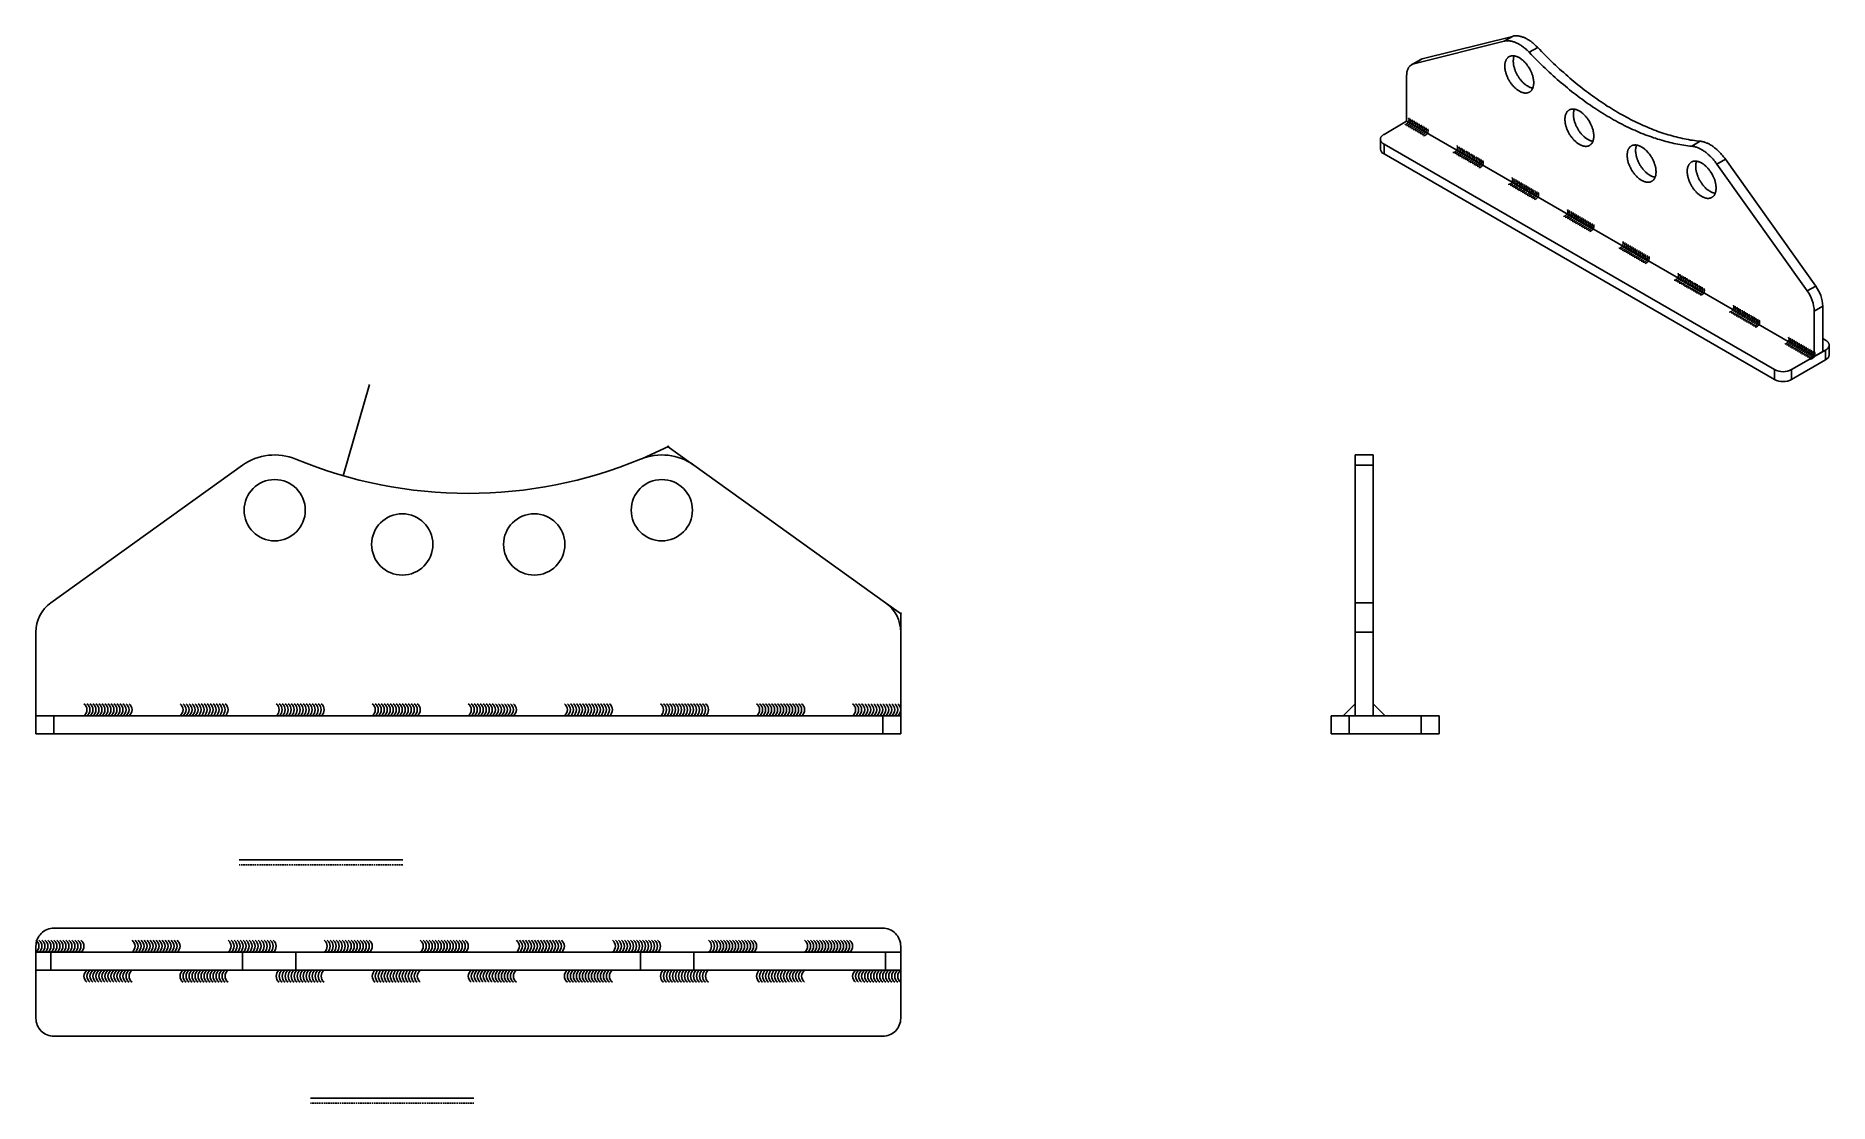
# Model space of a CAD drawing. Header units: millimetres. Extents: x 108 to 1601, y 220 to 1108.
import ezdxf

# ---------------------------------------------------------------- set-up
doc = ezdxf.new("R2010")
doc.units = ezdxf.units.MM
doc.linetypes.add('HIDDEN', pattern=[1.905, 1.27, -0.635])
doc.layers.add('geometry', color=8, linetype='Continuous')

msp = doc.modelspace()

# ---------------------------------------------------------------- linework, layer by layer
at = {"layer": 'geometry', "linetype": 'Continuous'}
for points in [[(1337.4, 1107.8), (1262.2, 1089)], [(1330.3, 1103.8), (1337.4, 1107.8)], [(1337.4, 1107.8), (1337.9, 1108)], [(1337.9, 1108), (1338.4, 1108.1)], [(1338.4, 1108.1), (1339, 1108.1)], [(1339, 1108.1), (1339.5, 1108.2)], [(1339.5, 1108.2), (1340, 1108.2)], [(1340, 1108.2), (1340.6, 1108.2)], [(1340.6, 1108.2), (1341.1, 1108.2)], [(1341.1, 1108.2), (1341.7, 1108.1)], [(1341.7, 1108.1), (1342.2, 1108.1)], [(1342.2, 1108.1), (1342.8, 1108)], [(1342.8, 1108), (1343.4, 1107.9)], [(1343.4, 1107.9), (1344, 1107.7)], [(1344, 1107.7), (1344.6, 1107.6)], [(1344.6, 1107.6), (1345.2, 1107.4)], [(1345.2, 1107.4), (1345.8, 1107.2)], [(1345.8, 1107.2), (1346.4, 1107)], [(1346.4, 1107), (1347, 1106.8)], [(1347, 1106.8), (1347.6, 1106.5)], [(1347.6, 1106.5), (1348.2, 1106.2)], [(1348.2, 1106.2), (1348.8, 1105.9)], [(1348.8, 1105.9), (1349.4, 1105.6)], [(1349.4, 1105.6), (1350, 1105.3)], [(1350, 1105.3), (1350.6, 1104.9)], [(1350.6, 1104.9), (1351.2, 1104.5)], [(1330.3, 1103.8), (1255.1, 1084.9)], [(1330.3, 1103.8), (1330.9, 1103.9)], [(1330.9, 1103.9), (1331.4, 1104)], [(1331.4, 1104), (1331.9, 1104)], [(1331.9, 1104), (1332.4, 1104.1)], [(1332.4, 1104.1), (1332.9, 1104.1)], [(1332.9, 1104.1), (1333.5, 1104.1)], [(1333.4, 1090), (1333.1, 1089.7)], [(1333.6, 1090.3), (1333.4, 1090)], [(1333.5, 1104.1), (1334, 1104.1)], [(1333.9, 1090.5), (1333.6, 1090.3)], [(1334.2, 1090.7), (1333.9, 1090.5)], [(1334, 1104.1), (1334.6, 1104.1)], [(1334.6, 1090.9), (1334.2, 1090.7)], [(1334.6, 1104.1), (1335.2, 1104)], [(1334.9, 1091.1), (1334.6, 1090.9)], [(1335.2, 1091.2), (1334.9, 1091.1)], [(1335.2, 1104), (1335.7, 1103.9)], [(1335.6, 1091.3), (1335.2, 1091.2)], [(1336, 1091.4), (1335.6, 1091.3)], [(1335.7, 1103.9), (1336.3, 1103.8)], [(1336.3, 1091.5), (1336, 1091.4)], [(1336.3, 1103.8), (1336.9, 1103.7)], [(1336.7, 1091.6), (1336.3, 1091.5)], [(1337.1, 1091.6), (1336.7, 1091.6)], [(1336.9, 1103.7), (1337.5, 1103.5)], [(1337.5, 1091.6), (1337.1, 1091.6)], [(1337.5, 1103.5), (1338.1, 1103.3)], [(1337.9, 1091.6), (1337.5, 1091.6)], [(1338.3, 1091.6), (1337.9, 1091.6)], [(1338.1, 1103.3), (1338.7, 1103.1)], [(1338.8, 1091.6), (1338.3, 1091.6)], [(1338.5, 1090.5), (1338.3, 1090.1)], [(1338.3, 1090.1), (1338.3, 1089.6)], [(1338.6, 1091), (1338.5, 1090.5)], [(1338.7, 1091.4), (1338.6, 1091)], [(1338.7, 1103.1), (1339.3, 1102.9)], [(1338.8, 1091.6), (1338.7, 1091.4)], [(1339.2, 1091.5), (1338.8, 1091.6)], [(1339.6, 1091.4), (1339.2, 1091.5)], [(1339.3, 1102.9), (1339.9, 1102.7)], [(1340.1, 1091.3), (1339.6, 1091.4)], [(1339.9, 1102.7), (1340.5, 1102.4)], [(1340.5, 1091.1), (1340.1, 1091.3)], [(1340.5, 1102.4), (1341.1, 1102.1)], [(1340.9, 1091), (1340.5, 1091.1)], [(1341.4, 1090.8), (1340.9, 1091)], [(1341.1, 1102.1), (1341.7, 1101.8)], [(1341.9, 1090.6), (1341.4, 1090.8)], [(1341.7, 1101.8), (1342.3, 1101.5)], [(1342.3, 1090.4), (1341.9, 1090.6)], [(1342.3, 1101.5), (1342.9, 1101.2)], [(1342.8, 1090.1), (1342.3, 1090.4)], [(1343.2, 1089.9), (1342.8, 1090.1)], [(1342.9, 1101.2), (1343.6, 1100.8)], [(1343.6, 1100.8), (1344.2, 1100.4)], [(1344.2, 1100.4), (1344.8, 1100)], [(1344.8, 1100), (1345.4, 1099.6)], [(1345.4, 1099.6), (1346, 1099.2)], [(1346, 1099.2), (1346.6, 1098.7)], [(1346.6, 1098.7), (1347.2, 1098.3)], [(1347.2, 1098.3), (1347.8, 1097.8)], [(1347.8, 1097.8), (1348.4, 1097.3)], [(1348.4, 1097.3), (1349, 1096.7)], [(1349, 1096.7), (1349.6, 1096.2)], [(1349.6, 1096.2), (1350.1, 1095.6)], [(1350.1, 1095.6), (1350.7, 1095.1)], [(1350.7, 1095.1), (1351.3, 1094.5)], [(1351.2, 1104.5), (1351.8, 1104.1)], [(1351.3, 1094.5), (1358.4, 1098.5)], [(1351.3, 1094.5), (1352.9, 1092.8)], [(1351.8, 1104.1), (1352.5, 1103.7)], [(1352.5, 1103.7), (1353.1, 1103.3)], [(1352.9, 1092.8), (1354.5, 1091.1)], [(1353.1, 1103.3), (1353.7, 1102.8)], [(1353.7, 1102.8), (1354.3, 1102.3)], [(1354.3, 1102.3), (1354.9, 1101.8)], [(1354.5, 1091.1), (1356.2, 1089.4)], [(1354.9, 1101.8), (1355.5, 1101.3)], [(1355.5, 1101.3), (1356, 1100.8)], [(1356, 1100.8), (1356.6, 1100.3)], [(1356.6, 1100.3), (1357.2, 1099.7)], [(1357.2, 1099.7), (1357.8, 1099.1)], [(1357.8, 1099.1), (1358.4, 1098.5)], [(1358.4, 1098.5), (1360, 1096.8)], [(1360, 1096.8), (1361.6, 1095.1)], [(1361.6, 1095.1), (1363.3, 1093.5)], [(1363.3, 1093.5), (1364.9, 1091.8)], [(1364.9, 1091.8), (1366.6, 1090.2)], [(1366.6, 1090.2), (1368.2, 1088.5)], [(1249.2, 1075.6), (1249.3, 1076.1)], [(1249.2, 1075), (1249.2, 1075.6)], [(1249.2, 1075), (1249.2, 1037.1)], [(1249.3, 1076.7), (1249.4, 1077.2)], [(1249.3, 1076.1), (1249.3, 1076.7)], [(1249.4, 1077.7), (1249.5, 1078.3)], [(1249.4, 1077.2), (1249.4, 1077.7)], [(1249.5, 1078.3), (1249.7, 1078.8)], [(1249.7, 1078.8), (1249.8, 1079.2)], [(1249.8, 1079.2), (1249.9, 1079.7)], [(1249.9, 1079.7), (1250.1, 1080.1)], [(1250.1, 1080.1), (1250.3, 1080.6)], [(1250.3, 1080.6), (1250.5, 1081)], [(1250.5, 1081), (1250.7, 1081.4)], [(1250.7, 1081.4), (1250.9, 1081.8)], [(1250.9, 1081.8), (1251.1, 1082.1)], [(1251.1, 1082.1), (1251.4, 1082.5)], [(1251.4, 1082.5), (1251.7, 1082.8)], [(1251.7, 1082.8), (1252, 1083.1)], [(1252, 1083.1), (1252.3, 1083.4)], [(1252.3, 1083.4), (1252.6, 1083.6)], [(1252.6, 1083.6), (1252.9, 1083.9)], [(1252.9, 1083.9), (1253.2, 1084.1)], [(1253.2, 1084.1), (1253.6, 1084.3)], [(1260.4, 1088.3), (1253.4, 1084.2)], [(1253.6, 1084.3), (1254, 1084.5)], [(1254, 1084.5), (1254.3, 1084.6)], [(1254.3, 1084.6), (1254.7, 1084.8)], [(1254.7, 1084.8), (1255.1, 1084.9)], [(1255.1, 1084.9), (1262.2, 1089)], [(1331.1, 1085.1), (1331, 1084.6)], [(1331, 1084.6), (1331, 1084.1)], [(1331, 1084.1), (1331, 1083.6)], [(1331, 1083.6), (1331, 1083.1)], [(1331, 1083.1), (1331, 1082.5)], [(1331, 1082.5), (1331, 1082)], [(1331, 1082), (1331, 1081.4)], [(1331, 1081.4), (1331.1, 1080.9)], [(1331.2, 1085.5), (1331.1, 1085.1)], [(1331.1, 1080.9), (1331.2, 1080.3)], [(1331.3, 1086), (1331.2, 1085.5)], [(1331.2, 1080.3), (1331.3, 1079.8)], [(1331.4, 1086.5), (1331.3, 1086)], [(1331.3, 1079.8), (1331.4, 1079.2)], [(1331.5, 1086.9), (1331.4, 1086.5)], [(1331.4, 1079.2), (1331.5, 1078.6)], [(1331.7, 1087.3), (1331.5, 1086.9)], [(1331.5, 1078.6), (1331.7, 1078)], [(1331.8, 1087.7), (1331.7, 1087.3)], [(1331.7, 1078), (1331.8, 1077.4)], [(1332, 1088.1), (1331.8, 1087.7)], [(1331.8, 1077.4), (1332, 1076.9)], [(1332.2, 1088.4), (1332, 1088.1)], [(1332, 1076.9), (1332.2, 1076.3)], [(1332.4, 1088.8), (1332.2, 1088.4)], [(1332.2, 1076.3), (1332.4, 1075.7)], [(1332.6, 1089.1), (1332.4, 1088.8)], [(1332.4, 1075.7), (1332.6, 1075.1)], [(1332.9, 1089.4), (1332.6, 1089.1)], [(1332.6, 1075.1), (1332.9, 1074.5)], [(1333.1, 1089.7), (1332.9, 1089.4)], [(1338.1, 1088.2), (1338, 1087.7)], [(1338, 1087.7), (1338, 1087.1)], [(1338, 1087.1), (1338, 1086.6)], [(1338, 1086.6), (1338.1, 1086.1)], [(1338.2, 1089.2), (1338.1, 1088.7)], [(1338.1, 1088.7), (1338.1, 1088.2)], [(1338.1, 1086.1), (1338.1, 1085.5)], [(1338.1, 1085.5), (1338.2, 1085)], [(1338.3, 1089.6), (1338.2, 1089.2)], [(1338.2, 1085), (1338.3, 1084.4)], [(1338.3, 1084.4), (1338.3, 1083.8)], [(1338.3, 1083.8), (1338.5, 1083.3)], [(1338.5, 1083.3), (1338.6, 1082.7)], [(1338.6, 1082.7), (1338.7, 1082.1)], [(1338.7, 1082.1), (1338.9, 1081.5)], [(1338.9, 1081.5), (1339.1, 1080.9)], [(1339.1, 1080.9), (1339.3, 1080.3)], [(1339.3, 1080.3), (1339.5, 1079.8)], [(1339.5, 1079.8), (1339.7, 1079.2)], [(1339.7, 1079.2), (1339.9, 1078.6)], [(1339.9, 1078.6), (1340.2, 1078)], [(1340.2, 1078), (1340.4, 1077.4)], [(1340.4, 1077.4), (1340.7, 1076.8)], [(1340.7, 1076.8), (1341, 1076.3)], [(1341, 1076.3), (1341.3, 1075.7)], [(1341.3, 1075.7), (1341.6, 1075.2)], [(1341.6, 1075.2), (1342, 1074.6)], [(1343.7, 1089.6), (1343.2, 1089.9)], [(1344.1, 1089.3), (1343.7, 1089.6)], [(1344.6, 1089), (1344.1, 1089.3)], [(1345, 1088.6), (1344.6, 1089)], [(1345.5, 1088.3), (1345, 1088.6)], [(1345.9, 1087.9), (1345.5, 1088.3)], [(1346.4, 1087.5), (1345.9, 1087.9)], [(1346.8, 1087.1), (1346.4, 1087.5)], [(1347.2, 1086.7), (1346.8, 1087.1)], [(1347.6, 1086.2), (1347.2, 1086.7)], [(1348.1, 1085.8), (1347.6, 1086.2)], [(1348.5, 1085.3), (1348.1, 1085.8)], [(1348.9, 1084.8), (1348.5, 1085.3)], [(1349.3, 1084.3), (1348.9, 1084.8)], [(1349.6, 1083.8), (1349.3, 1084.3)], [(1350, 1083.3), (1349.6, 1083.8)], [(1350.4, 1082.8), (1350, 1083.3)], [(1350.7, 1082.3), (1350.4, 1082.8)], [(1351.1, 1081.7), (1350.7, 1082.3)], [(1351.4, 1081.2), (1351.1, 1081.7)], [(1351.7, 1080.6), (1351.4, 1081.2)], [(1352, 1080), (1351.7, 1080.6)], [(1352.3, 1079.5), (1352, 1080)], [(1352.6, 1078.9), (1352.3, 1079.5)], [(1352.9, 1078.3), (1352.6, 1078.9)], [(1353.1, 1077.7), (1352.9, 1078.3)], [(1353.4, 1077.1), (1353.1, 1077.7)], [(1353.6, 1076.6), (1353.4, 1077.1)], [(1353.8, 1076), (1353.6, 1076.6)], [(1354, 1075.4), (1353.8, 1076)], [(1354.2, 1074.8), (1354, 1075.4)], [(1356.2, 1089.4), (1357.8, 1087.7)], [(1357.8, 1087.7), (1359.5, 1086.1)], [(1359.5, 1086.1), (1361.1, 1084.5)], [(1361.1, 1084.5), (1362.8, 1082.8)], [(1362.8, 1082.8), (1364.5, 1081.2)], [(1364.5, 1081.2), (1366.1, 1079.7)], [(1366.1, 1079.7), (1367.8, 1078.1)], [(1367.8, 1078.1), (1369.5, 1076.5)], [(1368.2, 1088.5), (1369.9, 1086.9)], [(1369.5, 1076.5), (1371.2, 1075)], [(1369.9, 1086.9), (1371.5, 1085.3)], [(1371.2, 1075), (1372.9, 1073.5)], [(1371.5, 1085.3), (1373.2, 1083.7)], [(1373.2, 1083.7), (1374.9, 1082.2)], [(1374.9, 1082.2), (1376.6, 1080.6)], [(1376.6, 1080.6), (1378.3, 1079.1)], [(1378.3, 1079.1), (1380, 1077.6)], [(1380, 1077.6), (1381.7, 1076.1)], [(1381.7, 1076.1), (1383.4, 1074.6)], [(1332.9, 1074.5), (1333.1, 1073.9)], [(1333.1, 1073.9), (1333.4, 1073.3)], [(1333.4, 1073.3), (1333.6, 1072.8)], [(1333.6, 1072.8), (1333.9, 1072.2)], [(1333.9, 1072.2), (1334.2, 1071.6)], [(1334.2, 1071.6), (1334.6, 1071.1)], [(1334.6, 1071.1), (1334.9, 1070.5)], [(1334.9, 1070.5), (1335.2, 1070)], [(1335.2, 1070), (1335.6, 1069.4)], [(1335.6, 1069.4), (1336, 1068.9)], [(1336, 1068.9), (1336.3, 1068.4)], [(1336.3, 1068.4), (1336.7, 1067.9)], [(1336.7, 1067.9), (1337.1, 1067.4)], [(1337.1, 1067.4), (1337.5, 1066.9)], [(1337.5, 1066.9), (1337.9, 1066.5)], [(1337.9, 1066.5), (1338.3, 1066)], [(1338.3, 1066), (1338.8, 1065.6)], [(1338.8, 1065.6), (1339.2, 1065.1)], [(1339.2, 1065.1), (1339.6, 1064.7)], [(1339.6, 1064.7), (1340.1, 1064.3)], [(1340.1, 1064.3), (1340.5, 1064)], [(1340.5, 1064), (1340.9, 1063.6)], [(1340.9, 1063.6), (1341.4, 1063.3)], [(1341.4, 1063.3), (1341.9, 1063)], [(1341.9, 1063), (1342.3, 1062.7)], [(1342, 1074.6), (1342.3, 1074.1)], [(1342.3, 1074.1), (1342.7, 1073.5)], [(1342.3, 1062.7), (1342.8, 1062.4)], [(1342.7, 1073.5), (1343, 1073)], [(1342.8, 1062.4), (1343.2, 1062.1)], [(1343, 1073), (1343.4, 1072.5)], [(1343.2, 1062.1), (1343.7, 1061.9)], [(1343.4, 1072.5), (1343.8, 1072)], [(1343.7, 1061.9), (1344.1, 1061.6)], [(1343.8, 1072), (1344.2, 1071.5)], [(1344.1, 1061.6), (1344.6, 1061.4)], [(1344.2, 1071.5), (1344.6, 1071)], [(1344.6, 1071), (1345, 1070.5)], [(1344.6, 1061.4), (1345, 1061.3)], [(1345, 1070.5), (1345.4, 1070.1)], [(1345, 1061.3), (1345.5, 1061.1)], [(1345.4, 1070.1), (1345.8, 1069.7)], [(1345.5, 1061.1), (1345.9, 1061)], [(1345.8, 1069.7), (1346.3, 1069.2)], [(1345.9, 1061), (1346.4, 1060.9)], [(1346.3, 1069.2), (1346.7, 1068.8)], [(1346.4, 1060.9), (1346.8, 1060.8)], [(1346.7, 1068.8), (1347.1, 1068.4)], [(1346.8, 1060.8), (1347.2, 1060.7)], [(1347.1, 1068.4), (1347.6, 1068.1)], [(1347.2, 1060.7), (1347.6, 1060.6)], [(1347.6, 1068.1), (1348, 1067.7)], [(1347.6, 1060.6), (1348.1, 1060.6)], [(1348, 1067.7), (1348.5, 1067.4)], [(1348.1, 1060.6), (1348.5, 1060.6)], [(1348.5, 1067.4), (1348.9, 1067)], [(1348.5, 1060.6), (1348.9, 1060.6)], [(1348.9, 1067), (1349.4, 1066.7)], [(1348.9, 1060.6), (1349.3, 1060.7)], [(1349.3, 1060.7), (1349.6, 1060.7)], [(1349.4, 1066.7), (1349.8, 1066.5)], [(1349.6, 1060.7), (1350, 1060.8)], [(1349.8, 1066.5), (1350.3, 1066.2)], [(1350, 1060.8), (1350.4, 1060.9)], [(1350.3, 1066.2), (1350.7, 1065.9)], [(1350.4, 1060.9), (1350.7, 1061)], [(1350.7, 1065.9), (1351.2, 1065.7)], [(1350.7, 1061), (1351.1, 1061.2)], [(1351.1, 1061.2), (1351.4, 1061.4)], [(1351.2, 1065.7), (1351.6, 1065.5)], [(1351.4, 1061.4), (1351.7, 1061.5)], [(1351.6, 1065.5), (1352.1, 1065.3)], [(1351.7, 1061.5), (1352, 1061.8)], [(1352, 1061.8), (1352.3, 1062)], [(1352.1, 1065.3), (1352.5, 1065.2)], [(1352.3, 1062), (1352.6, 1062.2)], [(1352.5, 1065.2), (1353, 1065)], [(1352.6, 1062.2), (1352.9, 1062.5)], [(1352.9, 1062.5), (1353.1, 1062.8)], [(1353, 1065), (1353.4, 1064.9)], [(1353.1, 1062.8), (1353.4, 1063.1)], [(1353.4, 1064.9), (1353.9, 1064.8)], [(1353.4, 1063.1), (1353.6, 1063.4)], [(1353.6, 1063.4), (1353.8, 1063.8)], [(1353.8, 1063.8), (1354, 1064.2)], [(1353.9, 1064.8), (1354.3, 1064.8)], [(1354, 1064.2), (1354.2, 1064.5)], [(1354.3, 1074.2), (1354.2, 1074.8)], [(1354.2, 1064.5), (1354.3, 1064.9)], [(1354.5, 1073.6), (1354.3, 1074.2)], [(1354.3, 1064.9), (1354.5, 1065.4)], [(1354.6, 1073.1), (1354.5, 1073.6)], [(1354.5, 1065.4), (1354.6, 1065.8)], [(1354.7, 1072.5), (1354.6, 1073.1)], [(1354.6, 1065.8), (1354.7, 1066.2)], [(1354.8, 1071.9), (1354.7, 1072.5)], [(1354.7, 1066.2), (1354.8, 1066.7)], [(1354.9, 1071.4), (1354.8, 1071.9)], [(1354.8, 1066.7), (1354.9, 1067.2)], [(1354.9, 1070.8), (1354.9, 1071.4)], [(1355, 1070.3), (1354.9, 1070.8)], [(1354.9, 1067.7), (1355, 1068.2)], [(1354.9, 1067.2), (1354.9, 1067.7)], [(1355, 1069.7), (1355, 1070.3)], [(1355, 1069.2), (1355, 1069.7)], [(1355, 1068.7), (1355, 1069.2)], [(1355, 1068.2), (1355, 1068.7)], [(1372.9, 1073.5), (1374.6, 1072)], [(1374.6, 1072), (1376.3, 1070.5)], [(1376.3, 1070.5), (1378, 1069)], [(1378, 1069), (1379.7, 1067.6)], [(1379.7, 1067.6), (1381.4, 1066.2)], [(1381.4, 1066.2), (1383.2, 1064.8)], [(1383.2, 1064.8), (1384.9, 1063.4)], [(1383.4, 1074.6), (1385.1, 1073.1)], [(1384.9, 1063.4), (1386.6, 1062)], [(1385.1, 1073.1), (1386.8, 1071.7)], [(1386.6, 1062), (1388.3, 1060.6)], [(1386.8, 1071.7), (1388.5, 1070.2)], [(1388.3, 1060.6), (1390.1, 1059.3)], [(1388.5, 1070.2), (1390.2, 1068.8)], [(1390.2, 1068.8), (1391.9, 1067.4)], [(1391.9, 1067.4), (1393.7, 1066.1)], [(1393.7, 1066.1), (1395.4, 1064.7)], [(1395.4, 1064.7), (1397.1, 1063.4)], [(1397.1, 1063.4), (1398.9, 1062)], [(1398.9, 1062), (1400.6, 1060.7)], [(1400.6, 1060.7), (1402.4, 1059.4)], [(1383.1, 1045.4), (1382.9, 1045.1)], [(1383.4, 1045.6), (1383.1, 1045.4)], [(1383.7, 1045.9), (1383.4, 1045.6)], [(1384, 1046.1), (1383.7, 1045.9)], [(1384.3, 1046.3), (1384, 1046.1)], [(1384.6, 1046.5), (1384.3, 1046.3)], [(1384.9, 1046.7), (1384.6, 1046.5)], [(1385.3, 1046.8), (1384.9, 1046.7)], [(1385.6, 1047), (1385.3, 1046.8)], [(1386, 1047.1), (1385.6, 1047)], [(1386.4, 1047.1), (1386, 1047.1)], [(1386.8, 1047.2), (1386.4, 1047.1)], [(1387.2, 1047.2), (1386.8, 1047.2)], [(1387.6, 1047.3), (1387.2, 1047.2)], [(1388, 1047.3), (1387.6, 1047.3)], [(1388.4, 1047.2), (1388, 1047.3)], [(1388.3, 1045.3), (1388.2, 1044.8)], [(1388.4, 1045.7), (1388.3, 1045.3)], [(1388.8, 1047.2), (1388.4, 1047.2)], [(1388.5, 1046.2), (1388.4, 1045.7)], [(1388.6, 1046.6), (1388.5, 1046.2)], [(1388.8, 1047), (1388.6, 1046.6)], [(1389.2, 1047.1), (1388.8, 1047.2)], [(1388.8, 1047.2), (1388.8, 1047)], [(1389.7, 1047), (1389.2, 1047.1)], [(1390.1, 1046.9), (1389.7, 1047)], [(1390.1, 1059.3), (1391.8, 1058)], [(1390.5, 1046.8), (1390.1, 1046.9)], [(1391, 1046.6), (1390.5, 1046.8)], [(1391.4, 1046.4), (1391, 1046.6)], [(1391.9, 1046.2), (1391.4, 1046.4)], [(1391.8, 1058), (1393.5, 1056.6)], [(1392.3, 1046), (1391.9, 1046.2)], [(1392.8, 1045.8), (1392.3, 1046)], [(1393.3, 1045.5), (1392.8, 1045.8)], [(1393.7, 1045.2), (1393.3, 1045.5)], [(1393.5, 1056.6), (1395.3, 1055.4)], [(1394.2, 1044.9), (1393.7, 1045.2)], [(1395.3, 1055.4), (1397, 1054.1)], [(1397, 1054.1), (1398.8, 1052.8)], [(1398.8, 1052.8), (1400.5, 1051.6)], [(1400.5, 1051.6), (1402.3, 1050.4)], [(1402.3, 1050.4), (1404, 1049.2)], [(1402.4, 1059.4), (1404.1, 1058.2)], [(1404, 1049.2), (1405.8, 1048)], [(1404.1, 1058.2), (1405.8, 1056.9)], [(1405.8, 1056.9), (1407.6, 1055.7)], [(1405.8, 1048), (1407.5, 1046.9)], [(1407.5, 1046.9), (1409.3, 1045.8)], [(1407.6, 1055.7), (1409.3, 1054.5)], [(1409.3, 1054.5), (1411.1, 1053.3)], [(1409.3, 1045.8), (1411, 1044.6)], [(1411.1, 1053.3), (1412.8, 1052.1)], [(1412.8, 1052.1), (1414.6, 1051)], [(1414.6, 1051), (1416.3, 1049.8)], [(1416.3, 1049.8), (1418.1, 1048.7)], [(1418.1, 1048.7), (1419.9, 1047.6)], [(1419.9, 1047.6), (1421.6, 1046.6)], [(1421.6, 1046.6), (1423.4, 1045.5)], [(1423.4, 1045.5), (1425.1, 1044.5)], [(1249.2, 1037.1), (1230.4, 1026.2)], [(1249.2, 1037.1), (1588.6, 841.2)], [(1381.1, 1040.2), (1381, 1039.7)], [(1381, 1039.7), (1381, 1039.2)], [(1381, 1039.2), (1381, 1038.7)], [(1381, 1038.7), (1381, 1038.2)], [(1381, 1038.2), (1381, 1037.6)], [(1381, 1037.6), (1381.1, 1037.1)], [(1381.2, 1041.2), (1381.1, 1040.7)], [(1381.1, 1040.7), (1381.1, 1040.2)], [(1381.1, 1037.1), (1381.1, 1036.5)], [(1381.1, 1036.5), (1381.2, 1036)], [(1381.3, 1041.6), (1381.2, 1041.2)], [(1381.2, 1036), (1381.3, 1035.4)], [(1381.4, 1042.1), (1381.3, 1041.6)], [(1381.3, 1035.4), (1381.4, 1034.8)], [(1381.6, 1042.5), (1381.4, 1042.1)], [(1381.4, 1034.8), (1381.6, 1034.2)], [(1381.7, 1042.9), (1381.6, 1042.5)], [(1381.6, 1034.2), (1381.7, 1033.6)], [(1381.9, 1043.3), (1381.7, 1042.9)], [(1381.7, 1033.6), (1381.9, 1033.1)], [(1382, 1043.7), (1381.9, 1043.3)], [(1381.9, 1033.1), (1382, 1032.5)], [(1382.2, 1044.1), (1382, 1043.7)], [(1382, 1032.5), (1382.2, 1031.9)], [(1382.4, 1044.4), (1382.2, 1044.1)], [(1382.2, 1031.9), (1382.4, 1031.3)], [(1382.7, 1044.8), (1382.4, 1044.4)], [(1382.4, 1031.3), (1382.7, 1030.7)], [(1382.9, 1045.1), (1382.7, 1044.8)], [(1382.7, 1030.7), (1382.9, 1030.1)], [(1388.2, 1044.3), (1388.1, 1043.8)], [(1388.1, 1043.8), (1388.1, 1043.3)], [(1388.1, 1043.3), (1388.1, 1042.8)], [(1388.1, 1042.8), (1388.1, 1042.2)], [(1388.1, 1042.2), (1388.1, 1041.7)], [(1388.1, 1041.7), (1388.2, 1041.2)], [(1388.2, 1044.8), (1388.2, 1044.3)], [(1388.2, 1041.2), (1388.2, 1040.6)], [(1388.2, 1040.6), (1388.3, 1040)], [(1388.3, 1040), (1388.4, 1039.5)], [(1388.4, 1039.5), (1388.5, 1038.9)], [(1388.5, 1038.9), (1388.6, 1038.3)], [(1388.6, 1038.3), (1388.8, 1037.7)], [(1388.8, 1037.7), (1388.9, 1037.1)], [(1388.9, 1037.1), (1389.1, 1036.6)], [(1389.1, 1036.6), (1389.3, 1036)], [(1389.3, 1036), (1389.5, 1035.4)], [(1389.5, 1035.4), (1389.7, 1034.8)], [(1389.7, 1034.8), (1390, 1034.2)], [(1390, 1034.2), (1390.2, 1033.6)], [(1390.2, 1033.6), (1390.5, 1033.1)], [(1390.5, 1033.1), (1390.8, 1032.5)], [(1390.8, 1032.5), (1391.1, 1031.9)], [(1391.1, 1031.9), (1391.4, 1031.3)], [(1391.4, 1031.3), (1391.7, 1030.8)], [(1391.7, 1030.8), (1392, 1030.2)], [(1392, 1030.2), (1392.4, 1029.7)], [(1394.6, 1044.6), (1394.2, 1044.9)], [(1395.1, 1044.3), (1394.6, 1044.6)], [(1395.5, 1043.9), (1395.1, 1044.3)], [(1396, 1043.5), (1395.5, 1043.9)], [(1396.4, 1043.1), (1396, 1043.5)], [(1396.8, 1042.7), (1396.4, 1043.1)], [(1397.3, 1042.3), (1396.8, 1042.7)], [(1397.7, 1041.9), (1397.3, 1042.3)], [(1398.1, 1041.4), (1397.7, 1041.9)], [(1398.5, 1040.9), (1398.1, 1041.4)], [(1398.9, 1040.5), (1398.5, 1040.9)], [(1399.3, 1040), (1398.9, 1040.5)], [(1399.7, 1039.5), (1399.3, 1040)], [(1400.1, 1038.9), (1399.7, 1039.5)], [(1400.4, 1038.4), (1400.1, 1038.9)], [(1400.8, 1037.9), (1400.4, 1038.4)], [(1401.1, 1037.3), (1400.8, 1037.9)], [(1401.4, 1036.8), (1401.1, 1037.3)], [(1401.8, 1036.2), (1401.4, 1036.8)], [(1402.1, 1035.7), (1401.8, 1036.2)], [(1402.4, 1035.1), (1402.1, 1035.7)], [(1402.6, 1034.5), (1402.4, 1035.1)], [(1402.9, 1033.9), (1402.6, 1034.5)], [(1403.2, 1033.4), (1402.9, 1033.9)], [(1403.4, 1032.8), (1403.2, 1033.4)], [(1403.6, 1032.2), (1403.4, 1032.8)], [(1403.8, 1031.6), (1403.6, 1032.2)], [(1404, 1031), (1403.8, 1031.6)], [(1404.2, 1030.4), (1404, 1031)], [(1404.4, 1029.8), (1404.2, 1030.4)], [(1411, 1044.6), (1412.8, 1043.5)], [(1412.8, 1043.5), (1414.5, 1042.5)], [(1414.5, 1042.5), (1416.3, 1041.4)], [(1416.3, 1041.4), (1418.1, 1040.4)], [(1418.1, 1040.4), (1419.8, 1039.4)], [(1419.8, 1039.4), (1421.6, 1038.4)], [(1421.6, 1038.4), (1423.3, 1037.4)], [(1423.3, 1037.4), (1425.1, 1036.4)], [(1425.1, 1044.5), (1426.9, 1043.4)], [(1425.1, 1036.4), (1426.8, 1035.5)], [(1426.8, 1035.5), (1428.6, 1034.6)], [(1426.9, 1043.4), (1428.6, 1042.5)], [(1428.6, 1042.5), (1430.4, 1041.5)], [(1428.6, 1034.6), (1430.4, 1033.7)], [(1430.4, 1041.5), (1432.2, 1040.5)], [(1430.4, 1033.7), (1432.1, 1032.8)], [(1432.1, 1032.8), (1433.9, 1032)], [(1432.2, 1040.5), (1433.9, 1039.6)], [(1433.9, 1039.6), (1435.7, 1038.7)], [(1433.9, 1032), (1435.6, 1031.2)], [(1435.6, 1031.2), (1437.4, 1030.3)], [(1435.7, 1038.7), (1437.4, 1037.8)], [(1437.4, 1037.8), (1439.2, 1036.9)], [(1437.4, 1030.3), (1439.1, 1029.6)], [(1439.2, 1036.9), (1440.9, 1036.1)], [(1440.9, 1036.1), (1442.7, 1035.2)], [(1442.7, 1035.2), (1444.4, 1034.4)], [(1444.4, 1034.4), (1446.2, 1033.6)], [(1446.2, 1033.6), (1447.9, 1032.9)], [(1447.9, 1032.9), (1449.7, 1032.1)], [(1449.7, 1032.1), (1451.4, 1031.4)], [(1451.4, 1031.4), (1453.1, 1030.7)], [(1453.1, 1030.7), (1454.9, 1030)], [(1227.5, 1022.6), (1227.4, 1022.3)], [(1227.4, 1022.3), (1227.4, 1022)], [(1227.4, 1022.2), (1227.4, 1014)], [(1227.4, 1022), (1227.5, 1021.7)], [(1227.6, 1023.2), (1227.5, 1022.9)], [(1227.5, 1022.9), (1227.5, 1022.6)], [(1227.5, 1021.7), (1227.5, 1021.4)], [(1227.5, 1021.4), (1227.6, 1021.1)], [(1227.7, 1023.5), (1227.6, 1023.2)], [(1227.6, 1021.1), (1227.7, 1020.9)], [(1227.8, 1023.8), (1227.7, 1023.5)], [(1227.7, 1020.9), (1227.8, 1020.6)], [(1228, 1024), (1227.8, 1023.8)], [(1227.8, 1020.6), (1228, 1020.3)], [(1228.2, 1024.3), (1228, 1024)], [(1228, 1020.3), (1228.2, 1020)], [(1228.4, 1024.6), (1228.2, 1024.3)], [(1228.2, 1020), (1228.4, 1019.8)], [(1228.6, 1024.8), (1228.4, 1024.6)], [(1228.4, 1019.8), (1228.6, 1019.5)], [(1228.8, 1025.1), (1228.6, 1024.8)], [(1228.6, 1019.5), (1228.8, 1019.2)], [(1229.1, 1025.3), (1228.8, 1025.1)], [(1228.8, 1019.2), (1229.1, 1019)], [(1229.4, 1025.6), (1229.1, 1025.3)], [(1229.1, 1019), (1229.4, 1018.7)], [(1229.7, 1025.8), (1229.4, 1025.6)], [(1229.4, 1018.7), (1229.7, 1018.5)], [(1230, 1026), (1229.7, 1025.8)], [(1229.7, 1018.5), (1230, 1018.3)], [(1230.4, 1026.2), (1230, 1026)], [(1230, 1018.3), (1230.4, 1018.1)], [(1555.6, 830.3), (1230.4, 1018.1)], [(1230.4, 1018.1), (1230.4, 1009.9)], [(1382.9, 1030.1), (1383.1, 1029.5)], [(1383.1, 1029.5), (1383.4, 1029)], [(1383.4, 1029), (1383.7, 1028.4)], [(1383.7, 1028.4), (1384, 1027.8)], [(1384, 1027.8), (1384.3, 1027.3)], [(1384.3, 1027.3), (1384.6, 1026.7)], [(1384.6, 1026.7), (1384.9, 1026.1)], [(1384.9, 1026.1), (1385.3, 1025.6)], [(1385.3, 1025.6), (1385.6, 1025.1)], [(1385.6, 1025.1), (1386, 1024.5)], [(1386, 1024.5), (1386.4, 1024)], [(1386.4, 1024), (1386.8, 1023.5)], [(1386.8, 1023.5), (1387.2, 1023)], [(1387.2, 1023), (1387.6, 1022.6)], [(1387.6, 1022.6), (1388, 1022.1)], [(1388, 1022.1), (1388.4, 1021.6)], [(1388.4, 1021.6), (1388.8, 1021.2)], [(1388.8, 1021.2), (1389.2, 1020.8)], [(1389.2, 1020.8), (1389.7, 1020.4)], [(1389.7, 1020.4), (1390.1, 1020)], [(1390.1, 1020), (1390.5, 1019.6)], [(1390.5, 1019.6), (1391, 1019.2)], [(1391, 1019.2), (1391.4, 1018.9)], [(1391.4, 1018.9), (1391.9, 1018.6)], [(1391.9, 1018.6), (1392.3, 1018.3)], [(1392.3, 1018.3), (1392.8, 1018)], [(1392.4, 1029.7), (1392.7, 1029.2)], [(1392.7, 1029.2), (1393.1, 1028.6)], [(1392.8, 1018), (1393.3, 1017.7)], [(1393.1, 1028.6), (1393.4, 1028.1)], [(1393.3, 1017.7), (1393.7, 1017.5)], [(1393.4, 1028.1), (1393.8, 1027.6)], [(1393.7, 1017.5), (1394.2, 1017.3)], [(1393.8, 1027.6), (1394.2, 1027.1)], [(1394.2, 1027.1), (1394.6, 1026.6)], [(1394.2, 1017.3), (1394.6, 1017.1)], [(1394.6, 1026.6), (1395, 1026.2)], [(1394.6, 1017.1), (1395.1, 1016.9)], [(1395, 1026.2), (1395.4, 1025.7)], [(1395.1, 1016.9), (1395.5, 1016.7)], [(1395.4, 1025.7), (1395.9, 1025.3)], [(1395.5, 1016.7), (1396, 1016.6)], [(1395.9, 1025.3), (1396.3, 1024.9)], [(1396, 1016.6), (1396.4, 1016.5)], [(1396.3, 1024.9), (1396.7, 1024.4)], [(1396.4, 1016.5), (1396.8, 1016.4)], [(1396.7, 1024.4), (1397.2, 1024.1)], [(1396.8, 1016.4), (1397.3, 1016.3)], [(1397.2, 1024.1), (1397.6, 1023.7)], [(1397.3, 1016.3), (1397.7, 1016.3)], [(1397.6, 1023.7), (1398.1, 1023.3)], [(1397.7, 1016.3), (1398.1, 1016.2)], [(1398.1, 1023.3), (1398.5, 1023)], [(1398.1, 1016.2), (1398.5, 1016.2)], [(1398.5, 1023), (1399, 1022.7)], [(1398.5, 1016.2), (1398.9, 1016.2)], [(1398.9, 1016.2), (1399.3, 1016.3)], [(1399, 1022.7), (1399.4, 1022.4)], [(1399.3, 1016.3), (1399.7, 1016.3)], [(1399.4, 1022.4), (1399.9, 1022.1)], [(1399.7, 1016.3), (1400.1, 1016.4)], [(1399.9, 1022.1), (1400.3, 1021.8)], [(1400.1, 1016.4), (1400.4, 1016.5)], [(1400.3, 1021.8), (1400.8, 1021.6)], [(1400.4, 1016.5), (1400.8, 1016.7)], [(1400.8, 1021.6), (1401.2, 1021.4)], [(1400.8, 1016.7), (1401.1, 1016.8)], [(1401.1, 1016.8), (1401.4, 1017)], [(1401.2, 1021.4), (1401.7, 1021.2)], [(1401.4, 1017), (1401.8, 1017.2)], [(1401.7, 1021.2), (1402.1, 1021)], [(1401.8, 1017.2), (1402.1, 1017.4)], [(1402.1, 1021), (1402.6, 1020.8)], [(1402.1, 1017.4), (1402.4, 1017.6)], [(1402.4, 1017.6), (1402.6, 1017.9)], [(1402.6, 1020.8), (1403, 1020.7)], [(1402.6, 1017.9), (1402.9, 1018.1)], [(1402.9, 1018.1), (1403.2, 1018.4)], [(1403, 1020.7), (1403.5, 1020.6)], [(1403.2, 1018.4), (1403.4, 1018.7)], [(1403.4, 1018.7), (1403.6, 1019.1)], [(1403.5, 1020.6), (1403.9, 1020.5)], [(1403.6, 1019.1), (1403.8, 1019.4)], [(1403.8, 1019.4), (1404, 1019.8)], [(1403.9, 1020.5), (1404.3, 1020.4)], [(1404, 1019.8), (1404.2, 1020.2)], [(1404.2, 1020.2), (1404.4, 1020.6)], [(1404.5, 1029.3), (1404.4, 1029.8)], [(1404.4, 1020.6), (1404.5, 1021)], [(1404.6, 1028.7), (1404.5, 1029.3)], [(1404.5, 1021), (1404.6, 1021.4)], [(1404.7, 1028.1), (1404.6, 1028.7)], [(1404.6, 1021.4), (1404.7, 1021.9)], [(1404.8, 1027.5), (1404.7, 1028.1)], [(1404.7, 1021.9), (1404.8, 1022.3)], [(1404.9, 1027), (1404.8, 1027.5)], [(1404.8, 1022.3), (1404.9, 1022.8)], [(1405, 1026.4), (1404.9, 1027)], [(1404.9, 1022.8), (1405, 1023.3)], [(1405, 1025.9), (1405, 1026.4)], [(1405, 1025.3), (1405, 1025.9)], [(1405.1, 1024.8), (1405, 1025.3)], [(1405, 1024.3), (1405.1, 1024.8)], [(1405, 1023.8), (1405, 1024.3)], [(1405, 1023.3), (1405, 1023.8)], [(1435, 1015.4), (1434.7, 1015.2)], [(1435.2, 1015.7), (1435, 1015.4)], [(1435.5, 1016), (1435.2, 1015.7)], [(1435.8, 1016.2), (1435.5, 1016)], [(1436.1, 1016.4), (1435.8, 1016.2)], [(1436.4, 1016.6), (1436.1, 1016.4)], [(1436.8, 1016.8), (1436.4, 1016.6)], [(1437.1, 1016.9), (1436.8, 1016.8)], [(1437.4, 1017.1), (1437.1, 1016.9)], [(1437.8, 1017.2), (1437.4, 1017.1)], [(1438.2, 1017.2), (1437.8, 1017.2)], [(1438.6, 1017.3), (1438.2, 1017.2)], [(1439, 1017.3), (1438.6, 1017.3)], [(1439.4, 1017.4), (1439, 1017.3)], [(1439.1, 1029.6), (1440.8, 1028.8)], [(1439.8, 1017.4), (1439.4, 1017.4)], [(1440.2, 1017.3), (1439.8, 1017.4)], [(1440.1, 1015.3), (1440, 1014.9)], [(1440.2, 1015.8), (1440.1, 1015.3)], [(1440.6, 1017.3), (1440.2, 1017.3)], [(1440.3, 1016.3), (1440.2, 1015.8)], [(1440.4, 1016.7), (1440.3, 1016.3)], [(1440.6, 1017.1), (1440.4, 1016.7)], [(1441, 1017.2), (1440.6, 1017.3)], [(1440.6, 1017.3), (1440.6, 1017.1)], [(1440.8, 1028.8), (1442.6, 1028.1)], [(1441.5, 1017.1), (1441, 1017.2)], [(1441.9, 1017), (1441.5, 1017.1)], [(1442.4, 1016.9), (1441.9, 1017)], [(1442.8, 1016.7), (1442.4, 1016.9)], [(1442.6, 1028.1), (1444.3, 1027.3)], [(1443.3, 1016.5), (1442.8, 1016.7)], [(1443.7, 1016.3), (1443.3, 1016.5)], [(1444.2, 1016.1), (1443.7, 1016.3)], [(1444.6, 1015.8), (1444.2, 1016.1)], [(1444.3, 1027.3), (1446.1, 1026.6)], [(1445.1, 1015.6), (1444.6, 1015.8)], [(1445.5, 1015.3), (1445.1, 1015.6)], [(1446, 1015), (1445.5, 1015.3)], [(1446.1, 1026.6), (1447.8, 1025.9)], [(1447.8, 1025.9), (1449.5, 1025.3)], [(1449.5, 1025.3), (1451.3, 1024.7)], [(1451.3, 1024.7), (1453, 1024)], [(1453, 1024), (1454.7, 1023.4)], [(1454.7, 1023.4), (1456.4, 1022.9)], [(1454.9, 1030), (1456.6, 1029.4)], [(1456.4, 1022.9), (1458.1, 1022.3)], [(1456.6, 1029.4), (1458.3, 1028.7)], [(1458.1, 1022.3), (1459.9, 1021.8)], [(1458.3, 1028.7), (1460.1, 1028.1)], [(1459.9, 1021.8), (1461.6, 1021.3)], [(1460.1, 1028.1), (1461.8, 1027.5)], [(1461.6, 1021.3), (1463.3, 1020.8)], [(1461.8, 1027.5), (1463.5, 1027)], [(1463.3, 1020.8), (1465, 1020.3)], [(1463.5, 1027), (1465.2, 1026.4)], [(1465, 1020.3), (1466.7, 1019.9)], [(1465.2, 1026.4), (1466.9, 1025.9)], [(1466.7, 1019.9), (1468.4, 1019.5)], [(1466.9, 1025.9), (1468.6, 1025.4)], [(1468.4, 1019.5), (1470, 1019.1)], [(1468.6, 1025.4), (1470.3, 1024.9)], [(1470, 1019.1), (1471.7, 1018.7)], [(1470.3, 1024.9), (1472, 1024.4)], [(1471.7, 1018.7), (1473.4, 1018.4)], [(1472, 1024.4), (1473.7, 1024)], [(1473.4, 1018.4), (1475.1, 1018)], [(1473.7, 1024), (1475.4, 1023.6)], [(1475.1, 1018), (1476.7, 1017.7)], [(1475.4, 1023.6), (1477.1, 1023.2)], [(1476.7, 1017.7), (1478.4, 1017.4)], [(1477.1, 1023.2), (1478.8, 1022.8)], [(1478.4, 1017.4), (1480, 1017.2)], [(1478.8, 1022.8), (1480.5, 1022.4)], [(1480, 1017.2), (1481.7, 1016.9)], [(1480.5, 1022.4), (1482.1, 1022.1)], [(1481.7, 1016.9), (1483.3, 1016.7)], [(1482.1, 1022.1), (1483.8, 1021.8)], [(1483.3, 1016.7), (1485, 1016.5)], [(1483.8, 1021.8), (1485.5, 1021.5)], [(1485, 1016.5), (1486.6, 1016.4)], [(1485.5, 1021.5), (1487.1, 1021.3)], [(1486.6, 1016.4), (1493.7, 1020.4)], [(1487.2, 1016.3), (1486.6, 1016.4)], [(1487.1, 1021.3), (1488.8, 1021)], [(1487.7, 1016.2), (1487.2, 1016.3)], [(1488.3, 1016.1), (1487.7, 1016.2)], [(1488.9, 1016), (1488.3, 1016.1)], [(1488.8, 1021), (1490.4, 1020.8)], [(1489.5, 1015.8), (1488.9, 1016)], [(1490.1, 1015.6), (1489.5, 1015.8)], [(1490.7, 1015.4), (1490.1, 1015.6)], [(1490.4, 1020.8), (1492, 1020.6)], [(1491.3, 1015.2), (1490.7, 1015.4)], [(1492, 1020.6), (1493.7, 1020.4)], [(1494.2, 1020.4), (1493.7, 1020.4)], [(1494.8, 1020.3), (1494.2, 1020.4)], [(1495.4, 1020.2), (1494.8, 1020.3)], [(1496, 1020), (1495.4, 1020.2)], [(1496.6, 1019.9), (1496, 1020)], [(1497.1, 1019.7), (1496.6, 1019.9)], [(1497.7, 1019.5), (1497.1, 1019.7)], [(1498.3, 1019.3), (1497.7, 1019.5)], [(1498.9, 1019), (1498.3, 1019.3)], [(1499.6, 1018.8), (1498.9, 1019)], [(1500.2, 1018.5), (1499.6, 1018.8)], [(1500.8, 1018.2), (1500.2, 1018.5)], [(1501.4, 1017.9), (1500.8, 1018.2)], [(1502, 1017.5), (1501.4, 1017.9)], [(1502.6, 1017.2), (1502, 1017.5)], [(1503.2, 1016.8), (1502.6, 1017.2)], [(1503.8, 1016.4), (1503.2, 1016.8)], [(1504.4, 1016), (1503.8, 1016.4)], [(1505, 1015.5), (1504.4, 1016)], [(1505.6, 1015.1), (1505, 1015.5)], [(1230.4, 1009.9), (1555.6, 822.1)], [(1432.9, 1009.8), (1432.8, 1009.3)], [(1432.8, 1009.3), (1432.8, 1008.8)], [(1432.8, 1008.8), (1432.8, 1008.2)], [(1432.8, 1008.2), (1432.9, 1007.7)], [(1433, 1010.8), (1432.9, 1010.3)], [(1432.9, 1010.3), (1432.9, 1009.8)], [(1432.9, 1007.7), (1432.9, 1007.2)], [(1432.9, 1007.2), (1433, 1006.6)], [(1433.1, 1011.7), (1433, 1011.3)], [(1433, 1011.3), (1433, 1010.8)], [(1433, 1006.6), (1433, 1006)], [(1433, 1006), (1433.1, 1005.5)], [(1433.2, 1012.2), (1433.1, 1011.7)], [(1433.1, 1005.5), (1433.2, 1004.9)], [(1433.4, 1012.6), (1433.2, 1012.2)], [(1433.2, 1004.9), (1433.4, 1004.3)], [(1433.5, 1013), (1433.4, 1012.6)], [(1433.4, 1004.3), (1433.5, 1003.7)], [(1433.7, 1013.4), (1433.5, 1013)], [(1433.5, 1003.7), (1433.7, 1003.2)], [(1433.8, 1013.8), (1433.7, 1013.4)], [(1433.7, 1003.2), (1433.8, 1002.6)], [(1434, 1014.2), (1433.8, 1013.8)], [(1433.8, 1002.6), (1434, 1002)], [(1434.2, 1014.5), (1434, 1014.2)], [(1434, 1002), (1434.2, 1001.4)], [(1434.5, 1014.8), (1434.2, 1014.5)], [(1434.2, 1001.4), (1434.5, 1000.8)], [(1434.7, 1015.2), (1434.5, 1014.8)], [(1434.5, 1000.8), (1434.7, 1000.2)], [(1440, 1014.4), (1439.9, 1013.9)], [(1439.9, 1013.9), (1439.9, 1013.4)], [(1439.9, 1013.4), (1439.9, 1012.9)], [(1439.9, 1012.9), (1439.9, 1012.3)], [(1439.9, 1012.3), (1439.9, 1011.8)], [(1439.9, 1011.8), (1440, 1011.2)], [(1440, 1014.9), (1440, 1014.4)], [(1440, 1011.2), (1440, 1010.7)], [(1440, 1010.7), (1440.1, 1010.1)], [(1440.1, 1010.1), (1440.2, 1009.6)], [(1440.2, 1009.6), (1440.3, 1009)], [(1440.3, 1009), (1440.4, 1008.4)], [(1440.4, 1008.4), (1440.6, 1007.8)], [(1440.6, 1007.8), (1440.7, 1007.2)], [(1440.7, 1007.2), (1440.9, 1006.7)], [(1440.9, 1006.7), (1441.1, 1006.1)], [(1441.1, 1006.1), (1441.3, 1005.5)], [(1441.3, 1005.5), (1441.5, 1004.9)], [(1441.5, 1004.9), (1441.8, 1004.3)], [(1441.8, 1004.3), (1442, 1003.7)], [(1442, 1003.7), (1442.3, 1003.1)], [(1442.3, 1003.1), (1442.6, 1002.6)], [(1442.6, 1002.6), (1442.9, 1002)], [(1442.9, 1002), (1443.2, 1001.4)], [(1443.2, 1001.4), (1443.5, 1000.9)], [(1443.5, 1000.9), (1443.8, 1000.3)], [(1446.4, 1014.7), (1446, 1015)], [(1446.9, 1014.3), (1446.4, 1014.7)], [(1447.3, 1014), (1446.9, 1014.3)], [(1447.8, 1013.6), (1447.3, 1014)], [(1448.2, 1013.2), (1447.8, 1013.6)], [(1448.6, 1012.8), (1448.2, 1013.2)], [(1449.1, 1012.4), (1448.6, 1012.8)], [(1449.5, 1012), (1449.1, 1012.4)], [(1449.9, 1011.5), (1449.5, 1012)], [(1450.3, 1011), (1449.9, 1011.5)], [(1450.7, 1010.6), (1450.3, 1011)], [(1451.1, 1010.1), (1450.7, 1010.6)], [(1451.5, 1009.6), (1451.1, 1010.1)], [(1451.9, 1009), (1451.5, 1009.6)], [(1452.2, 1008.5), (1451.9, 1009)], [(1452.6, 1008), (1452.2, 1008.5)], [(1452.9, 1007.4), (1452.6, 1008)], [(1453.3, 1006.9), (1452.9, 1007.4)], [(1453.6, 1006.3), (1453.3, 1006.9)], [(1453.9, 1005.8), (1453.6, 1006.3)], [(1454.2, 1005.2), (1453.9, 1005.8)], [(1454.5, 1004.6), (1454.2, 1005.2)], [(1454.7, 1004), (1454.5, 1004.6)], [(1455, 1003.5), (1454.7, 1004)], [(1455.2, 1002.9), (1455, 1003.5)], [(1455.4, 1002.3), (1455.2, 1002.9)], [(1455.6, 1001.7), (1455.4, 1002.3)], [(1455.8, 1001.1), (1455.6, 1001.7)], [(1456, 1000.5), (1455.8, 1001.1)], [(1456.2, 999.9), (1456, 1000.5)], [(1483.9, 1000.4), (1483.7, 1000)], [(1484.1, 1000.8), (1483.9, 1000.4)], [(1484.3, 1001.1), (1484.1, 1000.8)], [(1484.5, 1001.4), (1484.3, 1001.1)], [(1484.7, 1001.7), (1484.5, 1001.4)], [(1485, 1002), (1484.7, 1001.7)], [(1485.3, 1002.3), (1485, 1002)], [(1485.5, 1002.6), (1485.3, 1002.3)], [(1485.8, 1002.8), (1485.5, 1002.6)], [(1486.1, 1003), (1485.8, 1002.8)], [(1486.5, 1003.2), (1486.1, 1003)], [(1486.8, 1003.4), (1486.5, 1003.2)], [(1487.1, 1003.5), (1486.8, 1003.4)], [(1487.5, 1003.6), (1487.1, 1003.5)], [(1487.9, 1003.8), (1487.5, 1003.6)], [(1488.2, 1003.8), (1487.9, 1003.8)], [(1488.6, 1003.9), (1488.2, 1003.8)], [(1489, 1003.9), (1488.6, 1003.9)], [(1489.4, 1004), (1489, 1003.9)], [(1489.8, 1003.9), (1489.4, 1004)], [(1490.2, 1003.9), (1489.8, 1003.9)], [(1490, 1000.5), (1489.9, 1000)], [(1490.1, 1001.5), (1490, 1001)], [(1490, 1001), (1490, 1000.5)], [(1490.2, 1002.4), (1490.1, 1001.9)], [(1490.1, 1001.9), (1490.1, 1001.5)], [(1490.7, 1003.9), (1490.2, 1003.9)], [(1490.4, 1002.8), (1490.2, 1002.4)], [(1490.5, 1003.3), (1490.4, 1002.8)], [(1490.6, 1003.7), (1490.5, 1003.3)], [(1490.7, 1003.9), (1490.6, 1003.7)], [(1491.1, 1003.8), (1490.7, 1003.9)], [(1491.5, 1003.7), (1491.1, 1003.8)], [(1491.9, 1015), (1491.3, 1015.2)], [(1492, 1003.6), (1491.5, 1003.7)], [(1492.5, 1014.7), (1491.9, 1015)], [(1492.4, 1003.4), (1492, 1003.6)], [(1492.8, 1003.3), (1492.4, 1003.4)], [(1493.1, 1014.4), (1492.5, 1014.7)], [(1493.3, 1003.1), (1492.8, 1003.3)], [(1493.7, 1014.1), (1493.1, 1014.4)], [(1493.7, 1002.9), (1493.3, 1003.1)], [(1494.3, 1013.8), (1493.7, 1014.1)], [(1494.2, 1002.7), (1493.7, 1002.9)], [(1494.7, 1002.4), (1494.2, 1002.7)], [(1494.9, 1013.4), (1494.3, 1013.8)], [(1495.1, 1002.2), (1494.7, 1002.4)], [(1495.5, 1013.1), (1494.9, 1013.4)], [(1495.6, 1001.9), (1495.1, 1002.2)], [(1496.1, 1012.7), (1495.5, 1013.1)], [(1496, 1001.6), (1495.6, 1001.9)], [(1496.5, 1001.3), (1496, 1001.6)], [(1496.8, 1012.3), (1496.1, 1012.7)], [(1496.9, 1000.9), (1496.5, 1001.3)], [(1497.4, 1011.9), (1496.8, 1012.3)], [(1497.4, 1000.6), (1496.9, 1000.9)], [(1498, 1011.4), (1497.4, 1011.9)], [(1497.8, 1000.2), (1497.4, 1000.6)], [(1498.6, 1011), (1498, 1011.4)], [(1499.2, 1010.5), (1498.6, 1011)], [(1499.8, 1010), (1499.2, 1010.5)], [(1500.4, 1009.5), (1499.8, 1010)], [(1501, 1009), (1500.4, 1009.5)], [(1501.5, 1008.4), (1501, 1009)], [(1502.1, 1007.9), (1501.5, 1008.4)], [(1502.7, 1007.3), (1502.1, 1007.9)], [(1503.3, 1006.7), (1502.7, 1007.3)], [(1503.8, 1006.1), (1503.3, 1006.7)], [(1504.4, 1005.5), (1503.8, 1006.1)], [(1504.9, 1004.8), (1504.4, 1005.5)], [(1505.5, 1004.2), (1504.9, 1004.8)], [(1506, 1003.5), (1505.5, 1004.2)], [(1506.2, 1014.6), (1505.6, 1015.1)], [(1506.5, 1002.9), (1506, 1003.5)], [(1506.8, 1014.1), (1506.2, 1014.6)], [(1507, 1002.2), (1506.5, 1002.9)], [(1507.4, 1013.6), (1506.8, 1014.1)], [(1507.5, 1001.5), (1507, 1002.2)], [(1508, 1013), (1507.4, 1013.6)], [(1507.5, 1001.5), (1514.6, 1005.6)], [(1507.5, 1001.5), (1582.7, 895.8)], [(1508.6, 1012.5), (1508, 1013)], [(1509.2, 1011.9), (1508.6, 1012.5)], [(1509.8, 1011.4), (1509.2, 1011.9)], [(1510.3, 1010.8), (1509.8, 1011.4)], [(1510.9, 1010.2), (1510.3, 1010.8)], [(1511.4, 1009.5), (1510.9, 1010.2)], [(1512, 1008.9), (1511.4, 1009.5)], [(1512.5, 1008.3), (1512, 1008.9)], [(1513.1, 1007.6), (1512.5, 1008.3)], [(1513.6, 1006.9), (1513.1, 1007.6)], [(1514.1, 1006.3), (1513.6, 1006.9)], [(1514.6, 1005.6), (1514.1, 1006.3)], [(1514.6, 1005.6), (1589.8, 899.8)], [(1434.7, 1000.2), (1435, 999.6)], [(1435, 999.6), (1435.2, 999.1)], [(1435.2, 999.1), (1435.5, 998.5)], [(1435.5, 998.5), (1435.8, 997.9)], [(1435.8, 997.9), (1436.1, 997.3)], [(1436.1, 997.3), (1436.4, 996.8)], [(1436.4, 996.8), (1436.8, 996.2)], [(1436.8, 996.2), (1437.1, 995.7)], [(1437.1, 995.7), (1437.4, 995.2)], [(1437.4, 995.2), (1437.8, 994.6)], [(1437.8, 994.6), (1438.2, 994.1)], [(1438.2, 994.1), (1438.6, 993.6)], [(1438.6, 993.6), (1439, 993.1)], [(1439, 993.1), (1439.4, 992.6)], [(1439.4, 992.6), (1439.8, 992.2)], [(1439.8, 992.2), (1440.2, 991.7)], [(1440.2, 991.7), (1440.6, 991.3)], [(1440.6, 991.3), (1441, 990.9)], [(1441, 990.9), (1441.5, 990.5)], [(1441.5, 990.5), (1441.9, 990.1)], [(1441.9, 990.1), (1442.4, 989.7)], [(1442.4, 989.7), (1442.8, 989.3)], [(1442.8, 989.3), (1443.3, 989)], [(1443.3, 989), (1443.7, 988.7)], [(1443.7, 988.7), (1444.2, 988.4)], [(1443.8, 1000.3), (1444.2, 999.8)], [(1444.2, 999.8), (1444.5, 999.2)], [(1444.2, 988.4), (1444.6, 988.1)], [(1444.5, 999.2), (1444.9, 998.7)], [(1444.6, 988.1), (1445.1, 987.8)], [(1444.9, 998.7), (1445.3, 998.2)], [(1445.1, 987.8), (1445.5, 987.6)], [(1445.3, 998.2), (1445.6, 997.7)], [(1445.5, 987.6), (1446, 987.4)], [(1445.6, 997.7), (1446, 997.2)], [(1446, 997.2), (1446.4, 996.7)], [(1446, 987.4), (1446.4, 987.2)], [(1446.4, 996.7), (1446.8, 996.3)], [(1446.4, 987.2), (1446.9, 987)], [(1446.8, 996.3), (1447.3, 995.8)], [(1446.9, 987), (1447.3, 986.8)], [(1447.3, 995.8), (1447.7, 995.4)], [(1447.3, 986.8), (1447.8, 986.7)], [(1447.7, 995.4), (1448.1, 994.9)], [(1447.8, 986.7), (1448.2, 986.6)], [(1448.1, 994.9), (1448.5, 994.5)], [(1448.2, 986.6), (1448.6, 986.5)], [(1448.5, 994.5), (1449, 994.1)], [(1448.6, 986.5), (1449.1, 986.4)], [(1449, 994.1), (1449.4, 993.8)], [(1449.1, 986.4), (1449.5, 986.4)], [(1449.4, 993.8), (1449.9, 993.4)], [(1449.5, 986.4), (1449.9, 986.3)], [(1449.9, 993.4), (1450.3, 993.1)], [(1449.9, 986.3), (1450.3, 986.3)], [(1450.3, 993.1), (1450.8, 992.8)], [(1450.3, 986.3), (1450.7, 986.3)], [(1450.7, 986.3), (1451.1, 986.4)], [(1450.8, 992.8), (1451.2, 992.5)], [(1451.1, 986.4), (1451.5, 986.4)], [(1451.2, 992.5), (1451.7, 992.2)], [(1451.5, 986.4), (1451.9, 986.5)], [(1451.7, 992.2), (1452.1, 991.9)], [(1451.9, 986.5), (1452.2, 986.6)], [(1452.1, 991.9), (1452.6, 991.7)], [(1452.2, 986.6), (1452.6, 986.8)], [(1452.6, 991.7), (1453, 991.4)], [(1452.6, 986.8), (1452.9, 986.9)], [(1452.9, 986.9), (1453.3, 987.1)], [(1453, 991.4), (1453.5, 991.2)], [(1453.3, 987.1), (1453.6, 987.3)], [(1453.5, 991.2), (1453.9, 991.1)], [(1453.6, 987.3), (1453.9, 987.5)], [(1453.9, 991.1), (1454.4, 990.9)], [(1453.9, 987.5), (1454.2, 987.7)], [(1454.2, 987.7), (1454.5, 988)], [(1454.4, 990.9), (1454.8, 990.8)], [(1454.5, 988), (1454.7, 988.2)], [(1454.7, 988.2), (1455, 988.5)], [(1454.8, 990.8), (1455.3, 990.7)], [(1455, 988.5), (1455.2, 988.8)], [(1455.2, 988.8), (1455.4, 989.2)], [(1455.3, 990.7), (1455.7, 990.6)], [(1455.4, 989.2), (1455.6, 989.5)], [(1455.6, 989.5), (1455.8, 989.9)], [(1455.7, 990.6), (1456.1, 990.5)], [(1455.8, 989.9), (1456, 990.3)], [(1456, 990.3), (1456.2, 990.7)], [(1456.3, 999.4), (1456.2, 999.9)], [(1456.2, 990.7), (1456.3, 991.1)], [(1456.4, 998.8), (1456.3, 999.4)], [(1456.3, 991.1), (1456.4, 991.5)], [(1456.6, 998.2), (1456.4, 998.8)], [(1456.4, 991.5), (1456.6, 992)], [(1456.6, 997.6), (1456.6, 998.2)], [(1456.7, 997.1), (1456.6, 997.6)], [(1456.6, 992.4), (1456.7, 992.9)], [(1456.6, 992), (1456.6, 992.4)], [(1456.8, 996.5), (1456.7, 997.1)], [(1456.7, 992.9), (1456.8, 993.4)], [(1456.8, 996), (1456.8, 996.5)], [(1456.9, 995.4), (1456.8, 996)], [(1456.8, 993.9), (1456.9, 994.4)], [(1456.8, 993.4), (1456.8, 993.9)], [(1456.9, 994.9), (1456.9, 995.4)], [(1456.9, 994.4), (1456.9, 994.9)], [(1483, 997.4), (1482.9, 996.9)], [(1482.9, 996.9), (1482.9, 996.4)], [(1482.9, 996.4), (1482.9, 995.9)], [(1482.9, 995.9), (1482.9, 995.4)], [(1482.9, 995.4), (1482.9, 994.8)], [(1482.9, 994.8), (1482.9, 994.3)], [(1482.9, 994.3), (1482.9, 993.8)], [(1482.9, 993.8), (1483, 993.2)], [(1483.1, 997.9), (1483, 997.4)], [(1483, 993.2), (1483.1, 992.6)], [(1483.2, 998.3), (1483.1, 997.9)], [(1483.1, 992.6), (1483.2, 992.1)], [(1483.3, 998.8), (1483.2, 998.3)], [(1483.2, 992.1), (1483.3, 991.5)], [(1483.4, 999.2), (1483.3, 998.8)], [(1483.3, 991.5), (1483.4, 990.9)], [(1483.6, 999.6), (1483.4, 999.2)], [(1483.4, 990.9), (1483.6, 990.3)], [(1483.7, 1000), (1483.6, 999.6)], [(1483.6, 990.3), (1483.7, 989.8)], [(1483.7, 989.8), (1483.9, 989.2)], [(1483.9, 989.2), (1484.1, 988.6)], [(1484.1, 988.6), (1484.3, 988)], [(1484.3, 988), (1484.5, 987.4)], [(1484.5, 987.4), (1484.7, 986.8)], [(1484.7, 986.8), (1485, 986.2)], [(1485, 986.2), (1485.3, 985.7)], [(1485.3, 985.7), (1485.5, 985.1)], [(1489.9, 1000), (1489.9, 999.5)], [(1489.9, 999.5), (1489.9, 998.9)], [(1489.9, 998.9), (1490, 998.4)], [(1490, 998.4), (1490, 997.8)], [(1490, 997.8), (1490.1, 997.3)], [(1490.1, 997.3), (1490.1, 996.7)], [(1490.1, 996.7), (1490.2, 996.2)], [(1490.2, 996.2), (1490.4, 995.6)], [(1490.4, 995.6), (1490.5, 995)], [(1490.5, 995), (1490.6, 994.4)], [(1490.6, 994.4), (1490.8, 993.8)], [(1490.8, 993.8), (1491, 993.2)], [(1491, 993.2), (1491.2, 992.7)], [(1491.2, 992.7), (1491.4, 992.1)], [(1491.4, 992.1), (1491.6, 991.5)], [(1491.6, 991.5), (1491.8, 990.9)], [(1491.8, 990.9), (1492.1, 990.3)], [(1492.1, 990.3), (1492.3, 989.7)], [(1492.3, 989.7), (1492.6, 989.2)], [(1492.6, 989.2), (1492.9, 988.6)], [(1492.9, 988.6), (1493.2, 988)], [(1493.2, 988), (1493.5, 987.5)], [(1493.5, 987.5), (1493.9, 986.9)], [(1493.9, 986.9), (1494.2, 986.4)], [(1494.2, 986.4), (1494.6, 985.8)], [(1494.6, 985.8), (1494.9, 985.3)], [(1498.2, 999.8), (1497.8, 1000.2)], [(1498.7, 999.4), (1498.2, 999.8)], [(1499.1, 999), (1498.7, 999.4)], [(1499.5, 998.5), (1499.1, 999)], [(1500, 998.1), (1499.5, 998.5)], [(1500.4, 997.6), (1500, 998.1)], [(1500.8, 997.1), (1500.4, 997.6)], [(1501.2, 996.7), (1500.8, 997.1)], [(1501.5, 996.2), (1501.2, 996.7)], [(1501.9, 995.6), (1501.5, 996.2)], [(1502.3, 995.1), (1501.9, 995.6)], [(1502.6, 994.6), (1502.3, 995.1)], [(1503, 994), (1502.6, 994.6)], [(1503.3, 993.5), (1503, 994)], [(1503.6, 992.9), (1503.3, 993.5)], [(1503.9, 992.4), (1503.6, 992.9)], [(1504.2, 991.8), (1503.9, 992.4)], [(1504.5, 991.2), (1504.2, 991.8)], [(1504.8, 990.6), (1504.5, 991.2)], [(1505, 990), (1504.8, 990.6)], [(1505.3, 989.5), (1505, 990)], [(1505.5, 988.9), (1505.3, 989.5)], [(1505.7, 988.3), (1505.5, 988.9)], [(1505.9, 987.7), (1505.7, 988.3)], [(1506.1, 987.1), (1505.9, 987.7)], [(1506.2, 986.5), (1506.1, 987.1)], [(1506.4, 985.9), (1506.2, 986.5)], [(1506.5, 985.4), (1506.4, 985.9)], [(1485.5, 985.1), (1485.8, 984.5)], [(1485.8, 984.5), (1486.1, 983.9)], [(1486.1, 983.9), (1486.5, 983.4)], [(1486.5, 983.4), (1486.8, 982.8)], [(1486.8, 982.8), (1487.1, 982.3)], [(1487.1, 982.3), (1487.5, 981.8)], [(1487.5, 981.8), (1487.9, 981.2)], [(1487.9, 981.2), (1488.2, 980.7)], [(1488.2, 980.7), (1488.6, 980.2)], [(1488.6, 980.2), (1489, 979.7)], [(1489, 979.7), (1489.4, 979.2)], [(1489.4, 979.2), (1489.8, 978.8)], [(1489.8, 978.8), (1490.2, 978.3)], [(1490.2, 978.3), (1490.7, 977.9)], [(1490.7, 977.9), (1491.1, 977.5)], [(1491.1, 977.5), (1491.5, 977.1)], [(1491.5, 977.1), (1492, 976.7)], [(1492, 976.7), (1492.4, 976.3)], [(1492.4, 976.3), (1492.8, 975.9)], [(1492.8, 975.9), (1493.3, 975.6)], [(1493.3, 975.6), (1493.7, 975.3)], [(1493.7, 975.3), (1494.2, 975)], [(1494.2, 975), (1494.7, 974.7)], [(1494.7, 974.7), (1495.1, 974.4)], [(1494.9, 985.3), (1495.3, 984.8)], [(1495.1, 974.4), (1495.6, 974.2)], [(1495.3, 984.8), (1495.7, 984.3)], [(1495.6, 974.2), (1496, 974)], [(1495.7, 984.3), (1496.1, 983.8)], [(1496, 974), (1496.5, 973.8)], [(1496.1, 983.8), (1496.5, 983.3)], [(1496.5, 983.3), (1496.9, 982.9)], [(1496.5, 973.8), (1496.9, 973.6)], [(1496.9, 982.9), (1497.3, 982.4)], [(1496.9, 973.6), (1497.4, 973.4)], [(1497.3, 982.4), (1497.7, 982)], [(1497.4, 973.4), (1497.8, 973.3)], [(1497.7, 982), (1498.2, 981.5)], [(1497.8, 973.3), (1498.2, 973.2)], [(1498.2, 981.5), (1498.6, 981.1)], [(1498.2, 973.2), (1498.7, 973.1)], [(1498.6, 981.1), (1499, 980.7)], [(1498.7, 973.1), (1499.1, 973)], [(1499, 980.7), (1499.5, 980.4)], [(1499.1, 973), (1499.5, 972.9)], [(1499.5, 980.4), (1499.9, 980)], [(1499.5, 972.9), (1500, 972.9)], [(1499.9, 980), (1500.4, 979.7)], [(1500, 972.9), (1500.4, 972.9)], [(1500.4, 979.7), (1500.8, 979.4)], [(1500.4, 972.9), (1500.8, 972.9)], [(1500.8, 979.4), (1501.3, 979)], [(1500.8, 972.9), (1501.2, 973)], [(1501.2, 973), (1501.5, 973)], [(1501.3, 979), (1501.7, 978.8)], [(1501.5, 973), (1501.9, 973.1)], [(1501.7, 978.8), (1502.2, 978.5)], [(1501.9, 973.1), (1502.3, 973.2)], [(1502.2, 978.5), (1502.6, 978.3)], [(1502.3, 973.2), (1502.6, 973.3)], [(1502.6, 978.3), (1503.1, 978)], [(1502.6, 973.3), (1503, 973.5)], [(1503, 973.5), (1503.3, 973.7)], [(1503.1, 978), (1503.5, 977.8)], [(1503.3, 973.7), (1503.6, 973.9)], [(1503.5, 977.8), (1504, 977.7)], [(1503.6, 973.9), (1503.9, 974.1)], [(1503.9, 974.1), (1504.2, 974.3)], [(1504, 977.7), (1504.4, 977.5)], [(1504.2, 974.3), (1504.5, 974.6)], [(1504.4, 977.5), (1504.9, 977.4)], [(1504.5, 974.6), (1504.8, 974.8)], [(1504.8, 974.8), (1505, 975.1)], [(1504.9, 977.4), (1505.3, 977.2)], [(1505, 975.1), (1505.3, 975.4)], [(1505.3, 977.2), (1505.8, 977.2)], [(1505.3, 975.4), (1505.5, 975.8)], [(1505.5, 975.8), (1505.7, 976.1)], [(1505.7, 976.1), (1505.9, 976.5)], [(1505.8, 977.2), (1506.1, 977.1)], [(1505.9, 976.5), (1506.1, 976.9)], [(1506.1, 976.9), (1506.2, 977.3)], [(1506.2, 977.3), (1506.4, 977.7)], [(1506.4, 977.7), (1506.5, 978.1)], [(1506.6, 984.8), (1506.5, 985.4)], [(1506.5, 978.1), (1506.6, 978.5)], [(1506.7, 984.2), (1506.6, 984.8)], [(1506.6, 978.5), (1506.7, 979)], [(1506.8, 983.7), (1506.7, 984.2)], [(1506.7, 979), (1506.8, 979.5)], [(1506.8, 983.1), (1506.8, 983.7)], [(1506.9, 982.6), (1506.8, 983.1)], [(1506.8, 980), (1506.9, 980.5)], [(1506.8, 979.5), (1506.8, 980)], [(1506.9, 982), (1506.9, 982.6)], [(1506.9, 981.5), (1506.9, 982)], [(1506.9, 981), (1506.9, 981.5)], [(1506.9, 980.5), (1506.9, 981)], [(1582.7, 895.8), (1589.8, 899.8)], [(1588.6, 879.1), (1595.7, 883.2)], [(1595.7, 883.2), (1595.7, 845.3)], [(1588.6, 879.1), (1588.6, 841.2)], [(1598.1, 854.8), (1595.7, 856.2)], [(1598.4, 854.6), (1598.1, 854.8)], [(1598.7, 854.4), (1598.4, 854.6)], [(1599.1, 854.1), (1598.7, 854.4)], [(1599.3, 853.9), (1599.1, 854.1)], [(1599.6, 853.6), (1599.3, 853.9)], [(1599.9, 853.4), (1599.6, 853.6)], [(1600.1, 853.1), (1599.9, 853.4)], [(1600.3, 852.9), (1600.1, 853.1)], [(1600.5, 852.6), (1600.3, 852.9)], [(1600.6, 852.3), (1600.5, 852.6)], [(1600.7, 852), (1600.6, 852.3)], [(1600.8, 851.7), (1600.7, 852)], [(1600.9, 851.5), (1600.8, 851.7)], [(1601, 851.2), (1600.9, 851.5)], [(1601, 850.9), (1601, 851.2)], [(1598.1, 846.6), (1569.8, 830.3)], [(1598.1, 838.5), (1569.8, 822.1)], [(1588.6, 841.2), (1595.7, 845.3)], [(1598.1, 846.6), (1598.4, 846.9)], [(1598.1, 838.5), (1598.1, 846.6)], [(1598.4, 846.9), (1598.7, 847.1)], [(1598.7, 847.1), (1599.1, 847.3)], [(1599.1, 847.3), (1599.3, 847.5)], [(1599.3, 847.5), (1599.6, 847.8)], [(1599.6, 847.8), (1599.9, 848)], [(1599.9, 848), (1600.1, 848.3)], [(1600.1, 848.3), (1600.3, 848.6)], [(1600.3, 848.6), (1600.5, 848.9)], [(1600.5, 848.9), (1600.6, 849.1)], [(1600.6, 849.1), (1600.7, 849.4)], [(1600.7, 849.4), (1600.8, 849.7)], [(1600.8, 849.7), (1600.9, 850)], [(1600.9, 850), (1601, 850.3)], [(1601, 850.6), (1601, 850.9)], [(1601, 842.6), (1601, 850.7)], [(1601, 850.3), (1601, 850.6)], [(1555.6, 822.1), (1555.6, 830.3)], [(1569.8, 830.3), (1569.8, 822.1)], [(363.9, 742), (385.8, 818)], [(612.4, 756.2), (635.2, 766.6)], [(655.1, 751.2), (633.5, 766.7)], [(280, 750.7), (120.5, 636.2)], [(655.9, 750.7), (815.4, 636.2)], [(1221.3, 759.3), (1206.3, 759.3)], [(1206.3, 750.7), (1206.3, 759.3)], [(1221.3, 750.7), (1206.3, 750.7)], [(1206.3, 750.7), (1206.3, 636.2)], [(1221.3, 750.7), (1221.3, 759.3)], [(1221.3, 750.7), (1221.3, 636.2)], [(816.3, 635.6), (828.8, 626.7)], [(828, 612.8), (828, 628.2)], [(1221.3, 636.2), (1206.3, 636.2)], [(1206.3, 611.8), (1206.3, 636.2)], [(1221.3, 611.8), (1221.3, 636.2)], [(108, 611.8), (108, 542.2)], [(828, 611.8), (828, 542.2)], [(1221.3, 611.8), (1206.3, 611.8)], [(1206.3, 611.8), (1206.3, 542.2)], [(1221.3, 611.8), (1221.3, 542.2)], [(108, 527.2), (108, 542.2)], [(108, 542.2), (123, 542.2)], [(123, 542.2), (123, 527.2)], [(813, 542.2), (123, 542.2)], [(813, 527.2), (813, 542.2)], [(813, 542.2), (828, 542.2)], [(828, 542.2), (828, 527.2)], [(1186.3, 527.2), (1186.3, 542.2)], [(1186.3, 542.2), (1201.3, 542.2)], [(1206.3, 552.2), (1196.3, 542.2)], [(1201.3, 542.2), (1201.3, 527.2)], [(1201.3, 542.2), (1261.3, 542.2)], [(1221.3, 542.2), (1206.3, 542.2)], [(1231.3, 542.2), (1221.3, 552.2)], [(1261.3, 527.2), (1261.3, 542.2)], [(1261.3, 542.2), (1276.3, 542.2)], [(1276.3, 542.2), (1276.3, 527.2)], [(123, 527.2), (108, 527.2)], [(123, 527.2), (813, 527.2)], [(828, 527.2), (813, 527.2)], [(1201.3, 527.2), (1186.3, 527.2)], [(1201.3, 527.2), (1261.3, 527.2)], [(1276.3, 527.2), (1261.3, 527.2)], [(413.4, 422.1), (277.3, 422.1)], [(813, 365.3), (123, 365.3)], [(108, 350.3), (108, 345.3)], [(108, 330.3), (108, 345.3)], [(108, 345.3), (120.5, 345.3)], [(120.5, 330.3), (120.5, 345.3)], [(280, 345.3), (120.5, 345.3)], [(280, 330.3), (280, 345.3)], [(280, 345.3), (324.4, 345.3)], [(324.4, 330.3), (324.4, 345.3)], [(324.4, 345.3), (611.5, 345.3)], [(611.5, 330.3), (611.5, 345.3)], [(655.9, 345.3), (611.5, 345.3)], [(655.9, 330.3), (655.9, 345.3)], [(655.9, 345.3), (815.4, 345.3)], [(815.4, 330.3), (815.4, 345.3)], [(828, 345.3), (815.4, 345.3)], [(828, 350.3), (828, 345.3)], [(828, 330.3), (828, 345.3)], [(108, 330.3), (120.5, 330.3)], [(108, 330.3), (108, 290.3)], [(280, 330.3), (120.5, 330.3)], [(280, 330.3), (324.4, 330.3)], [(324.4, 330.3), (611.5, 330.3)], [(655.9, 330.3), (611.5, 330.3)], [(655.9, 330.3), (815.4, 330.3)], [(828, 330.3), (815.4, 330.3)], [(828, 330.3), (828, 290.3)], [(813, 275.3), (123, 275.3)], [(472.7, 223.7), (336.6, 223.7)]]:
    msp.add_lwpolyline(points, dxfattribs=at)
for points in [[(1262.2, 1089, 0.069678), (1260.4, 1088.3)], [(1247.6, 1034.2, 0.498188), (1250.9, 1040)], [(1249, 1033.4, 0.498188), (1252.3, 1039.2)], [(1250.4, 1032.6, 0.498188), (1253.8, 1038.4)], [(1251.9, 1031.8, 0.498188), (1255.2, 1037.5)], [(1253.3, 1030.9, 0.498188), (1256.6, 1036.7)], [(1254.8, 1030.1, 0.498188), (1258.1, 1035.9)], [(1256.2, 1029.3, 0.498188), (1259.5, 1035)], [(1257.6, 1028.4, 0.498188), (1261, 1034.2)], [(1259.1, 1027.6, 0.498188), (1262.4, 1033.4)], [(1260.5, 1026.8, 0.498188), (1263.8, 1032.5)], [(1261.9, 1025.9, 0.498188), (1265.3, 1031.7)], [(1263.4, 1025.1, 0.498188), (1266.7, 1030.9)], [(1287.8, 1011, 0.498188), (1291.2, 1016.8)], [(1289.3, 1010.2, 0.498188), (1292.6, 1015.9)], [(1227.4, 1014, 0.269285), (1230.4, 1009.9)], [(1290.7, 1009.3, 0.498188), (1294, 1015.1)], [(1292.1, 1008.5, 0.498188), (1295.5, 1014.3)], [(1293.6, 1007.7, 0.498188), (1296.9, 1013.5)], [(1295, 1006.8, 0.498188), (1298.4, 1012.6)], [(1296.5, 1006, 0.498188), (1299.8, 1011.8)], [(1297.9, 1005.2, 0.498188), (1301.2, 1011)], [(1299.3, 1004.4, 0.498188), (1302.7, 1010.1)], [(1300.8, 1003.5, 0.498188), (1304.1, 1009.3)], [(1302.2, 1002.7, 0.498188), (1305.5, 1008.5)], [(1303.7, 1001.9, 0.498188), (1307, 1007.6)], [(1305.1, 1001, 0.498188), (1308.4, 1006.8)], [(1306.5, 1000.2, 0.498188), (1309.9, 1006)], [(1308, 999.4, 0.498188), (1311.3, 1005.2)], [(1309.4, 998.5, 0.498188), (1312.7, 1004.3)], [(1333.9, 984.4, 0.498188), (1337.2, 990.2)], [(1335.3, 983.6, 0.498188), (1338.6, 989.4)], [(1336.7, 982.8, 0.498188), (1340.1, 988.5)], [(1338.2, 981.9, 0.498188), (1341.5, 987.7)], [(1339.6, 981.1, 0.498188), (1342.9, 986.9)], [(1341, 980.3, 0.498188), (1344.4, 986.1)], [(1342.5, 979.5, 0.498188), (1345.8, 985.2)], [(1343.9, 978.6, 0.498188), (1347.3, 984.4)], [(1345.4, 977.8, 0.498188), (1348.7, 983.6)], [(1346.8, 977, 0.498188), (1350.1, 982.7)], [(1348.2, 976.1, 0.498188), (1351.6, 981.9)], [(1349.7, 975.3, 0.498188), (1353, 981.1)], [(1351.1, 974.5, 0.498188), (1354.4, 980.2)], [(1352.5, 973.6, 0.498188), (1355.9, 979.4)], [(1354, 972.8, 0.498188), (1357.3, 978.6)], [(1355.4, 972, 0.498188), (1358.8, 977.8)], [(1379.9, 957.9, 0.498188), (1383.2, 963.6)], [(1381.3, 957, 0.498188), (1384.6, 962.8)], [(1382.8, 956.2, 0.498188), (1386.1, 962)], [(1384.2, 955.4, 0.498188), (1387.5, 961.1)], [(1385.6, 954.5, 0.498188), (1389, 960.3)], [(1387.1, 953.7, 0.498188), (1390.4, 959.5)], [(1388.5, 952.9, 0.498188), (1391.8, 958.7)], [(1389.9, 952.1, 0.498188), (1393.3, 957.8)], [(1391.4, 951.2, 0.498188), (1394.7, 957)], [(1392.8, 950.4, 0.498188), (1396.2, 956.2)], [(1394.3, 949.6, 0.498188), (1397.6, 955.3)], [(1395.7, 948.7, 0.498188), (1399, 954.5)], [(1397.1, 947.9, 0.498188), (1400.5, 953.7)], [(1398.6, 947.1, 0.498188), (1401.9, 952.8)], [(1400, 946.2, 0.498188), (1403.3, 952)], [(1401.4, 945.4, 0.498188), (1404.8, 951.2)], [(1425.9, 931.3, 0.498188), (1429.2, 937.1)], [(1427.3, 930.5, 0.498188), (1430.7, 936.2)], [(1428.8, 929.6, 0.498188), (1432.1, 935.4)], [(1430.2, 928.8, 0.498188), (1433.5, 934.6)], [(1431.7, 928, 0.498188), (1435, 933.7)], [(1433.1, 927.1, 0.498188), (1436.4, 932.9)], [(1434.5, 926.3, 0.498188), (1437.9, 932.1)], [(1436, 925.5, 0.498188), (1439.3, 931.3)], [(1437.4, 924.7, 0.498188), (1440.7, 930.4)], [(1438.8, 923.8, 0.498188), (1442.2, 929.6)], [(1440.3, 923, 0.498188), (1443.6, 928.8)], [(1441.7, 922.2, 0.498188), (1445.1, 927.9)], [(1443.2, 921.3, 0.498188), (1446.5, 927.1)], [(1444.6, 920.5, 0.498188), (1447.9, 926.3)], [(1446, 919.7, 0.498188), (1449.4, 925.4)], [(1447.5, 918.8, 0.498188), (1450.8, 924.6)], [(1471.9, 904.7, 0.498188), (1475.3, 910.5)], [(1473.4, 903.9, 0.498188), (1476.7, 909.7)], [(1474.8, 903.1, 0.498188), (1478.1, 908.8)], [(1476.2, 902.2, 0.498188), (1479.6, 908)], [(1477.7, 901.4, 0.498188), (1481, 907.2)], [(1479.1, 900.6, 0.498188), (1482.4, 906.4)], [(1480.5, 899.7, 0.498188), (1483.9, 905.5)], [(1482, 898.9, 0.498188), (1485.3, 904.7)], [(1483.4, 898.1, 0.498188), (1486.8, 903.9)], [(1484.9, 897.3, 0.498188), (1488.2, 903)], [(1486.3, 896.4, 0.498188), (1489.6, 902.2)], [(1487.7, 895.6, 0.498188), (1491.1, 901.4)], [(1489.2, 894.8, 0.498188), (1492.5, 900.5)], [(1490.6, 893.9, 0.498188), (1493.9, 899.7)], [(1492.1, 893.1, 0.498188), (1495.4, 898.9)], [(1493.5, 892.3, 0.498188), (1496.8, 898)], [(1595.7, 883.2, 0.149561), (1589.8, 899.8)], [(1517.9, 878.2, 0.498188), (1521.3, 883.9)], [(1519.4, 877.3, 0.498188), (1522.7, 883.1)], [(1520.8, 876.5, 0.498188), (1524.2, 882.3)], [(1522.3, 875.7, 0.498188), (1525.6, 881.4)], [(1588.6, 879.1, 0.149561), (1582.7, 895.8)], [(1523.7, 874.8, 0.498188), (1527, 880.6)], [(1525.1, 874, 0.498188), (1528.5, 879.8)], [(1526.6, 873.2, 0.498188), (1529.9, 879)], [(1528, 872.3, 0.498188), (1531.3, 878.1)], [(1529.4, 871.5, 0.498188), (1532.8, 877.3)], [(1530.9, 870.7, 0.498188), (1534.2, 876.5)], [(1532.3, 869.9, 0.498188), (1535.7, 875.6)], [(1533.8, 869, 0.498188), (1537.1, 874.8)], [(1535.2, 868.2, 0.498188), (1538.5, 874)], [(1536.6, 867.4, 0.498188), (1540, 873.1)], [(1538.1, 866.5, 0.498188), (1541.4, 872.3)], [(1539.5, 865.7, 0.498188), (1542.8, 871.5)], [(1564, 851.6, 0.498188), (1567.3, 857.4)], [(1565.4, 850.8, 0.498188), (1568.7, 856.5)], [(1566.8, 849.9, 0.498188), (1570.2, 855.7)], [(1568.3, 849.1, 0.498188), (1571.6, 854.9)], [(1569.7, 848.3, 0.498188), (1573, 854)], [(1571.2, 847.4, 0.498188), (1574.5, 853.2)], [(1572.6, 846.6, 0.498188), (1575.9, 852.4)], [(1574, 845.8, 0.498188), (1577.4, 851.6)], [(1575.5, 845, 0.498188), (1578.8, 850.7)], [(1576.9, 844.1, 0.498188), (1580.2, 849.9)], [(1578.3, 843.3, 0.498188), (1581.7, 849.1)], [(1579.8, 842.5, 0.498188), (1583.1, 848.2)], [(1581.2, 841.6, 0.498188), (1584.6, 847.4)], [(1582.7, 840.8, 0.498188), (1586, 846.6)], [(1584.1, 840, 0.498188), (1587.4, 845.7)], [(1585.5, 839.1, 0.498188), (1588.9, 844.9)], [(1598.1, 838.5, 0.269285), (1601, 842.6)], [(1555.6, 830.3, 0.244013), (1569.8, 830.3)], [(1555.6, 822.1, 0.244013), (1569.8, 822.1)], [(324.4, 755.8, 0.259318), (280, 750.7)], [(324.4, 755.8, 0.198912), (611.5, 755.8)], [(655.9, 750.7, 0.259318), (611.5, 755.8)], [(120.5, 636.2, 0.241693), (108, 611.8)], [(828, 611.8, 0.241693), (815.4, 636.2)], [(148, 542.2, 0.5), (148, 552.2)], [(150.5, 542.2, 0.5), (150.5, 552.2)], [(153, 542.2, 0.5), (153, 552.2)], [(155.5, 542.2, 0.5), (155.5, 552.2)], [(158, 542.2, 0.5), (158, 552.2)], [(160.5, 542.2, 0.5), (160.5, 552.2)], [(163, 542.2, 0.5), (163, 552.2)], [(165.5, 542.2, 0.5), (165.5, 552.2)], [(168, 542.2, 0.5), (168, 552.2)], [(170.5, 542.2, 0.5), (170.5, 552.2)], [(173, 542.2, 0.5), (173, 552.2)], [(175.5, 542.2, 0.5), (175.5, 552.2)], [(178, 542.2, 0.5), (178, 552.2)], [(180.5, 542.2, 0.5), (180.5, 552.2)], [(183, 542.2, 0.5), (183, 552.2)], [(185.5, 542.2, 0.5), (185.5, 552.2)], [(228, 542.2, 0.5), (228, 552.2)], [(230.5, 542.2, 0.5), (230.5, 552.2)], [(233, 542.2, 0.5), (233, 552.2)], [(235.5, 542.2, 0.5), (235.5, 552.2)], [(238, 542.2, 0.5), (238, 552.2)], [(240.5, 542.2, 0.5), (240.5, 552.2)], [(243, 542.2, 0.5), (243, 552.2)], [(245.5, 542.2, 0.5), (245.5, 552.2)], [(248, 542.2, 0.5), (248, 552.2)], [(250.5, 542.2, 0.5), (250.5, 552.2)], [(253, 542.2, 0.5), (253, 552.2)], [(255.5, 542.2, 0.5), (255.5, 552.2)], [(258, 542.2, 0.5), (258, 552.2)], [(260.5, 542.2, 0.5), (260.5, 552.2)], [(263, 542.2, 0.5), (263, 552.2)], [(265.5, 542.2, 0.5), (265.5, 552.2)], [(308, 542.2, 0.5), (308, 552.2)], [(310.5, 542.2, 0.5), (310.5, 552.2)], [(313, 542.2, 0.5), (313, 552.2)], [(315.5, 542.2, 0.5), (315.5, 552.2)], [(318, 542.2, 0.5), (318, 552.2)], [(320.5, 542.2, 0.5), (320.5, 552.2)], [(323, 542.2, 0.5), (323, 552.2)], [(325.5, 542.2, 0.5), (325.5, 552.2)], [(328, 542.2, 0.5), (328, 552.2)], [(330.5, 542.2, 0.5), (330.5, 552.2)], [(333, 542.2, 0.5), (333, 552.2)], [(335.5, 542.2, 0.5), (335.5, 552.2)], [(338, 542.2, 0.5), (338, 552.2)], [(340.5, 542.2, 0.5), (340.5, 552.2)], [(343, 542.2, 0.5), (343, 552.2)], [(345.5, 542.2, 0.5), (345.5, 552.2)], [(388, 542.2, 0.5), (388, 552.2)], [(390.5, 542.2, 0.5), (390.5, 552.2)], [(393, 542.2, 0.5), (393, 552.2)], [(395.5, 542.2, 0.5), (395.5, 552.2)], [(398, 542.2, 0.5), (398, 552.2)], [(400.5, 542.2, 0.5), (400.5, 552.2)], [(403, 542.2, 0.5), (403, 552.2)], [(405.5, 542.2, 0.5), (405.5, 552.2)], [(408, 542.2, 0.5), (408, 552.2)], [(410.5, 542.2, 0.5), (410.5, 552.2)], [(413, 542.2, 0.5), (413, 552.2)], [(415.5, 542.2, 0.5), (415.5, 552.2)], [(418, 542.2, 0.5), (418, 552.2)], [(420.5, 542.2, 0.5), (420.5, 552.2)], [(423, 542.2, 0.5), (423, 552.2)], [(425.5, 542.2, 0.5), (425.5, 552.2)], [(468, 542.2, 0.5), (468, 552.2)], [(470.5, 542.2, 0.5), (470.5, 552.2)], [(473, 542.2, 0.5), (473, 552.2)], [(475.5, 542.2, 0.5), (475.5, 552.2)], [(478, 542.2, 0.5), (478, 552.2)], [(480.5, 542.2, 0.5), (480.5, 552.2)], [(483, 542.2, 0.5), (483, 552.2)], [(485.5, 542.2, 0.5), (485.5, 552.2)], [(488, 542.2, 0.5), (488, 552.2)], [(490.5, 542.2, 0.5), (490.5, 552.2)], [(493, 542.2, 0.5), (493, 552.2)], [(495.5, 542.2, 0.5), (495.5, 552.2)], [(498, 542.2, 0.5), (498, 552.2)], [(500.5, 542.2, 0.5), (500.5, 552.2)], [(503, 542.2, 0.5), (503, 552.2)], [(505.5, 542.2, 0.5), (505.5, 552.2)], [(548, 542.2, 0.5), (548, 552.2)], [(550.5, 542.2, 0.5), (550.5, 552.2)], [(553, 542.2, 0.5), (553, 552.2)], [(555.5, 542.2, 0.5), (555.5, 552.2)], [(558, 542.2, 0.5), (558, 552.2)], [(560.5, 542.2, 0.5), (560.5, 552.2)], [(563, 542.2, 0.5), (563, 552.2)], [(565.5, 542.2, 0.5), (565.5, 552.2)], [(568, 542.2, 0.5), (568, 552.2)], [(570.5, 542.2, 0.5), (570.5, 552.2)], [(573, 542.2, 0.5), (573, 552.2)], [(575.5, 542.2, 0.5), (575.5, 552.2)], [(578, 542.2, 0.5), (578, 552.2)], [(580.5, 542.2, 0.5), (580.5, 552.2)], [(583, 542.2, 0.5), (583, 552.2)], [(585.5, 542.2, 0.5), (585.5, 552.2)], [(628, 542.2, 0.5), (628, 552.2)], [(630.5, 542.2, 0.5), (630.5, 552.2)], [(633, 542.2, 0.5), (633, 552.2)], [(635.5, 542.2, 0.5), (635.5, 552.2)], [(638, 542.2, 0.5), (638, 552.2)], [(640.5, 542.2, 0.5), (640.5, 552.2)], [(643, 542.2, 0.5), (643, 552.2)], [(645.5, 542.2, 0.5), (645.5, 552.2)], [(648, 542.2, 0.5), (648, 552.2)], [(650.5, 542.2, 0.5), (650.5, 552.2)], [(653, 542.2, 0.5), (653, 552.2)], [(655.5, 542.2, 0.5), (655.5, 552.2)], [(658, 542.2, 0.5), (658, 552.2)], [(660.5, 542.2, 0.5), (660.5, 552.2)], [(663, 542.2, 0.5), (663, 552.2)], [(665.5, 542.2, 0.5), (665.5, 552.2)], [(708, 542.2, 0.5), (708, 552.2)], [(710.5, 542.2, 0.5), (710.5, 552.2)], [(713, 542.2, 0.5), (713, 552.2)], [(715.5, 542.2, 0.5), (715.5, 552.2)], [(718, 542.2, 0.5), (718, 552.2)], [(720.5, 542.2, 0.5), (720.5, 552.2)], [(723, 542.2, 0.5), (723, 552.2)], [(725.5, 542.2, 0.5), (725.5, 552.2)], [(728, 542.2, 0.5), (728, 552.2)], [(730.5, 542.2, 0.5), (730.5, 552.2)], [(733, 542.2, 0.5), (733, 552.2)], [(735.5, 542.2, 0.5), (735.5, 552.2)], [(738, 542.2, 0.5), (738, 552.2)], [(740.5, 542.2, 0.5), (740.5, 552.2)], [(743, 542.2, 0.5), (743, 552.2)], [(745.5, 542.2, 0.5), (745.5, 552.2)], [(788, 542.2, 0.5), (788, 552.2)], [(790.5, 542.2, 0.5), (790.5, 552.2)], [(793, 542.2, 0.5), (793, 552.2)], [(795.5, 542.2, 0.5), (795.5, 552.2)], [(798, 542.2, 0.5), (798, 552.2)], [(800.5, 542.2, 0.5), (800.5, 552.2)], [(803, 542.2, 0.5), (803, 552.2)], [(805.5, 542.2, 0.5), (805.5, 552.2)], [(808, 542.2, 0.5), (808, 552.2)], [(810.5, 542.2, 0.5), (810.5, 552.2)], [(813, 542.2, 0.5), (813, 552.2)], [(815.5, 542.2, 0.5), (815.5, 552.2)], [(818, 542.2, 0.5), (818, 552.2)], [(820.5, 542.2, 0.5), (820.5, 552.2)], [(823, 542.2, 0.5), (823, 552.2)], [(825.5, 542.2, 0.5), (825.5, 552.2)], [(123, 365.3, 0.414214), (108, 350.3)], [(828, 350.3, 0.414214), (813, 365.3)], [(108, 345.3, 0.5), (108, 355.3)], [(110.5, 345.3, 0.5), (110.5, 355.3)], [(113, 345.3, 0.5), (113, 355.3)], [(115.5, 345.3, 0.5), (115.5, 355.3)], [(118, 345.3, 0.5), (118, 355.3)], [(120.5, 345.3, 0.5), (120.5, 355.3)], [(123, 345.3, 0.5), (123, 355.3)], [(125.5, 345.3, 0.5), (125.5, 355.3)], [(128, 345.3, 0.5), (128, 355.3)], [(130.5, 345.3, 0.5), (130.5, 355.3)], [(133, 345.3, 0.5), (133, 355.3)], [(135.5, 345.3, 0.5), (135.5, 355.3)], [(138, 345.3, 0.5), (138, 355.3)], [(140.5, 345.3, 0.5), (140.5, 355.3)], [(143, 345.3, 0.5), (143, 355.3)], [(145.5, 345.3, 0.5), (145.5, 355.3)], [(188, 345.3, 0.5), (188, 355.3)], [(190.5, 345.3, 0.5), (190.5, 355.3)], [(193, 345.3, 0.5), (193, 355.3)], [(195.5, 345.3, 0.5), (195.5, 355.3)], [(198, 345.3, 0.5), (198, 355.3)], [(200.5, 345.3, 0.5), (200.5, 355.3)], [(203, 345.3, 0.5), (203, 355.3)], [(205.5, 345.3, 0.5), (205.5, 355.3)], [(208, 345.3, 0.5), (208, 355.3)], [(210.5, 345.3, 0.5), (210.5, 355.3)], [(213, 345.3, 0.5), (213, 355.3)], [(215.5, 345.3, 0.5), (215.5, 355.3)], [(218, 345.3, 0.5), (218, 355.3)], [(220.5, 345.3, 0.5), (220.5, 355.3)], [(223, 345.3, 0.5), (223, 355.3)], [(225.5, 345.3, 0.5), (225.5, 355.3)], [(268, 345.3, 0.5), (268, 355.3)], [(270.5, 345.3, 0.5), (270.5, 355.3)], [(273, 345.3, 0.5), (273, 355.3)], [(275.5, 345.3, 0.5), (275.5, 355.3)], [(278, 345.3, 0.5), (278, 355.3)], [(280.5, 345.3, 0.5), (280.5, 355.3)], [(283, 345.3, 0.5), (283, 355.3)], [(285.5, 345.3, 0.5), (285.5, 355.3)], [(288, 345.3, 0.5), (288, 355.3)], [(290.5, 345.3, 0.5), (290.5, 355.3)], [(293, 345.3, 0.5), (293, 355.3)], [(295.5, 345.3, 0.5), (295.5, 355.3)], [(298, 345.3, 0.5), (298, 355.3)], [(300.5, 345.3, 0.5), (300.5, 355.3)], [(303, 345.3, 0.5), (303, 355.3)], [(305.5, 345.3, 0.5), (305.5, 355.3)], [(348, 345.3, 0.5), (348, 355.3)], [(350.5, 345.3, 0.5), (350.5, 355.3)], [(353, 345.3, 0.5), (353, 355.3)], [(355.5, 345.3, 0.5), (355.5, 355.3)], [(358, 345.3, 0.5), (358, 355.3)], [(360.5, 345.3, 0.5), (360.5, 355.3)], [(363, 345.3, 0.5), (363, 355.3)], [(365.5, 345.3, 0.5), (365.5, 355.3)], [(368, 345.3, 0.5), (368, 355.3)], [(370.5, 345.3, 0.5), (370.5, 355.3)], [(373, 345.3, 0.5), (373, 355.3)], [(375.5, 345.3, 0.5), (375.5, 355.3)], [(378, 345.3, 0.5), (378, 355.3)], [(380.5, 345.3, 0.5), (380.5, 355.3)], [(383, 345.3, 0.5), (383, 355.3)], [(385.5, 345.3, 0.5), (385.5, 355.3)], [(428, 345.3, 0.5), (428, 355.3)], [(430.5, 345.3, 0.5), (430.5, 355.3)], [(433, 345.3, 0.5), (433, 355.3)], [(435.5, 345.3, 0.5), (435.5, 355.3)], [(438, 345.3, 0.5), (438, 355.3)], [(440.5, 345.3, 0.5), (440.5, 355.3)], [(443, 345.3, 0.5), (443, 355.3)], [(445.5, 345.3, 0.5), (445.5, 355.3)], [(448, 345.3, 0.5), (448, 355.3)], [(450.5, 345.3, 0.5), (450.5, 355.3)], [(453, 345.3, 0.5), (453, 355.3)], [(455.5, 345.3, 0.5), (455.5, 355.3)], [(458, 345.3, 0.5), (458, 355.3)], [(460.5, 345.3, 0.5), (460.5, 355.3)], [(463, 345.3, 0.5), (463, 355.3)], [(465.5, 345.3, 0.5), (465.5, 355.3)], [(508, 345.3, 0.5), (508, 355.3)], [(510.5, 345.3, 0.5), (510.5, 355.3)], [(513, 345.3, 0.5), (513, 355.3)], [(515.5, 345.3, 0.5), (515.5, 355.3)], [(518, 345.3, 0.5), (518, 355.3)], [(520.5, 345.3, 0.5), (520.5, 355.3)], [(523, 345.3, 0.5), (523, 355.3)], [(525.5, 345.3, 0.5), (525.5, 355.3)], [(528, 345.3, 0.5), (528, 355.3)], [(530.5, 345.3, 0.5), (530.5, 355.3)], [(533, 345.3, 0.5), (533, 355.3)], [(535.5, 345.3, 0.5), (535.5, 355.3)], [(538, 345.3, 0.5), (538, 355.3)], [(540.5, 345.3, 0.5), (540.5, 355.3)], [(543, 345.3, 0.5), (543, 355.3)], [(545.5, 345.3, 0.5), (545.5, 355.3)], [(588, 345.3, 0.5), (588, 355.3)], [(590.5, 345.3, 0.5), (590.5, 355.3)], [(593, 345.3, 0.5), (593, 355.3)], [(595.5, 345.3, 0.5), (595.5, 355.3)], [(598, 345.3, 0.5), (598, 355.3)], [(600.5, 345.3, 0.5), (600.5, 355.3)], [(603, 345.3, 0.5), (603, 355.3)], [(605.5, 345.3, 0.5), (605.5, 355.3)], [(608, 345.3, 0.5), (608, 355.3)], [(610.5, 345.3, 0.5), (610.5, 355.3)], [(613, 345.3, 0.5), (613, 355.3)], [(615.5, 345.3, 0.5), (615.5, 355.3)], [(618, 345.3, 0.5), (618, 355.3)], [(620.5, 345.3, 0.5), (620.5, 355.3)], [(623, 345.3, 0.5), (623, 355.3)], [(625.5, 345.3, 0.5), (625.5, 355.3)], [(668, 345.3, 0.5), (668, 355.3)], [(670.5, 345.3, 0.5), (670.5, 355.3)], [(673, 345.3, 0.5), (673, 355.3)], [(675.5, 345.3, 0.5), (675.5, 355.3)], [(678, 345.3, 0.5), (678, 355.3)], [(680.5, 345.3, 0.5), (680.5, 355.3)], [(683, 345.3, 0.5), (683, 355.3)], [(685.5, 345.3, 0.5), (685.5, 355.3)], [(688, 345.3, 0.5), (688, 355.3)], [(690.5, 345.3, 0.5), (690.5, 355.3)], [(693, 345.3, 0.5), (693, 355.3)], [(695.5, 345.3, 0.5), (695.5, 355.3)], [(698, 345.3, 0.5), (698, 355.3)], [(700.5, 345.3, 0.5), (700.5, 355.3)], [(703, 345.3, 0.5), (703, 355.3)], [(705.5, 345.3, 0.5), (705.5, 355.3)], [(748, 345.3, 0.5), (748, 355.3)], [(750.5, 345.3, 0.5), (750.5, 355.3)], [(753, 345.3, 0.5), (753, 355.3)], [(755.5, 345.3, 0.5), (755.5, 355.3)], [(758, 345.3, 0.5), (758, 355.3)], [(760.5, 345.3, 0.5), (760.5, 355.3)], [(763, 345.3, 0.5), (763, 355.3)], [(765.5, 345.3, 0.5), (765.5, 355.3)], [(768, 345.3, 0.5), (768, 355.3)], [(770.5, 345.3, 0.5), (770.5, 355.3)], [(773, 345.3, 0.5), (773, 355.3)], [(775.5, 345.3, 0.5), (775.5, 355.3)], [(778, 345.3, 0.5), (778, 355.3)], [(780.5, 345.3, 0.5), (780.5, 355.3)], [(783, 345.3, 0.5), (783, 355.3)], [(785.5, 345.3, 0.5), (785.5, 355.3)], [(150.5, 330.3, 0.5), (150.5, 320.3)], [(153, 330.3, 0.5), (153, 320.3)], [(155.5, 330.3, 0.5), (155.5, 320.3)], [(158, 330.3, 0.5), (158, 320.3)], [(160.5, 330.3, 0.5), (160.5, 320.3)], [(163, 330.3, 0.5), (163, 320.3)], [(165.5, 330.3, 0.5), (165.5, 320.3)], [(168, 330.3, 0.5), (168, 320.3)], [(170.5, 330.3, 0.5), (170.5, 320.3)], [(173, 330.3, 0.5), (173, 320.3)], [(175.5, 330.3, 0.5), (175.5, 320.3)], [(178, 330.3, 0.5), (178, 320.3)], [(180.5, 330.3, 0.5), (180.5, 320.3)], [(183, 330.3, 0.5), (183, 320.3)], [(185.5, 330.3, 0.5), (185.5, 320.3)], [(188, 330.3, 0.5), (188, 320.3)], [(230.5, 330.3, 0.5), (230.5, 320.3)], [(233, 330.3, 0.5), (233, 320.3)], [(235.5, 330.3, 0.5), (235.5, 320.3)], [(238, 330.3, 0.5), (238, 320.3)], [(240.5, 330.3, 0.5), (240.5, 320.3)], [(243, 330.3, 0.5), (243, 320.3)], [(245.5, 330.3, 0.5), (245.5, 320.3)], [(248, 330.3, 0.5), (248, 320.3)], [(250.5, 330.3, 0.5), (250.5, 320.3)], [(253, 330.3, 0.5), (253, 320.3)], [(255.5, 330.3, 0.5), (255.5, 320.3)], [(258, 330.3, 0.5), (258, 320.3)], [(260.5, 330.3, 0.5), (260.5, 320.3)], [(263, 330.3, 0.5), (263, 320.3)], [(265.5, 330.3, 0.5), (265.5, 320.3)], [(268, 330.3, 0.5), (268, 320.3)], [(310.5, 330.3, 0.5), (310.5, 320.3)], [(313, 330.3, 0.5), (313, 320.3)], [(315.5, 330.3, 0.5), (315.5, 320.3)], [(318, 330.3, 0.5), (318, 320.3)], [(320.5, 330.3, 0.5), (320.5, 320.3)], [(323, 330.3, 0.5), (323, 320.3)], [(325.5, 330.3, 0.5), (325.5, 320.3)], [(328, 330.3, 0.5), (328, 320.3)], [(330.5, 330.3, 0.5), (330.5, 320.3)], [(333, 330.3, 0.5), (333, 320.3)], [(335.5, 330.3, 0.5), (335.5, 320.3)], [(338, 330.3, 0.5), (338, 320.3)], [(340.5, 330.3, 0.5), (340.5, 320.3)], [(343, 330.3, 0.5), (343, 320.3)], [(345.5, 330.3, 0.5), (345.5, 320.3)], [(348, 330.3, 0.5), (348, 320.3)], [(390.5, 330.3, 0.5), (390.5, 320.3)], [(393, 330.3, 0.5), (393, 320.3)], [(395.5, 330.3, 0.5), (395.5, 320.3)], [(398, 330.3, 0.5), (398, 320.3)], [(400.5, 330.3, 0.5), (400.5, 320.3)], [(403, 330.3, 0.5), (403, 320.3)], [(405.5, 330.3, 0.5), (405.5, 320.3)], [(408, 330.3, 0.5), (408, 320.3)], [(410.5, 330.3, 0.5), (410.5, 320.3)], [(413, 330.3, 0.5), (413, 320.3)], [(415.5, 330.3, 0.5), (415.5, 320.3)], [(418, 330.3, 0.5), (418, 320.3)], [(420.5, 330.3, 0.5), (420.5, 320.3)], [(423, 330.3, 0.5), (423, 320.3)], [(425.5, 330.3, 0.5), (425.5, 320.3)], [(428, 330.3, 0.5), (428, 320.3)], [(470.5, 330.3, 0.5), (470.5, 320.3)], [(473, 330.3, 0.5), (473, 320.3)], [(475.5, 330.3, 0.5), (475.5, 320.3)], [(478, 330.3, 0.5), (478, 320.3)], [(480.5, 330.3, 0.5), (480.5, 320.3)], [(483, 330.3, 0.5), (483, 320.3)], [(485.5, 330.3, 0.5), (485.5, 320.3)], [(488, 330.3, 0.5), (488, 320.3)], [(490.5, 330.3, 0.5), (490.5, 320.3)], [(493, 330.3, 0.5), (493, 320.3)], [(495.5, 330.3, 0.5), (495.5, 320.3)], [(498, 330.3, 0.5), (498, 320.3)], [(500.5, 330.3, 0.5), (500.5, 320.3)], [(503, 330.3, 0.5), (503, 320.3)], [(505.5, 330.3, 0.5), (505.5, 320.3)], [(508, 330.3, 0.5), (508, 320.3)], [(550.5, 330.3, 0.5), (550.5, 320.3)], [(553, 330.3, 0.5), (553, 320.3)], [(555.5, 330.3, 0.5), (555.5, 320.3)], [(558, 330.3, 0.5), (558, 320.3)], [(560.5, 330.3, 0.5), (560.5, 320.3)], [(563, 330.3, 0.5), (563, 320.3)], [(565.5, 330.3, 0.5), (565.5, 320.3)], [(568, 330.3, 0.5), (568, 320.3)], [(570.5, 330.3, 0.5), (570.5, 320.3)], [(573, 330.3, 0.5), (573, 320.3)], [(575.5, 330.3, 0.5), (575.5, 320.3)], [(578, 330.3, 0.5), (578, 320.3)], [(580.5, 330.3, 0.5), (580.5, 320.3)], [(583, 330.3, 0.5), (583, 320.3)], [(585.5, 330.3, 0.5), (585.5, 320.3)], [(588, 330.3, 0.5), (588, 320.3)], [(630.5, 330.3, 0.5), (630.5, 320.3)], [(633, 330.3, 0.5), (633, 320.3)], [(635.5, 330.3, 0.5), (635.5, 320.3)], [(638, 330.3, 0.5), (638, 320.3)], [(640.5, 330.3, 0.5), (640.5, 320.3)], [(643, 330.3, 0.5), (643, 320.3)], [(645.5, 330.3, 0.5), (645.5, 320.3)], [(648, 330.3, 0.5), (648, 320.3)], [(650.5, 330.3, 0.5), (650.5, 320.3)], [(653, 330.3, 0.5), (653, 320.3)], [(655.5, 330.3, 0.5), (655.5, 320.3)], [(658, 330.3, 0.5), (658, 320.3)], [(660.5, 330.3, 0.5), (660.5, 320.3)], [(663, 330.3, 0.5), (663, 320.3)], [(665.5, 330.3, 0.5), (665.5, 320.3)], [(668, 330.3, 0.5), (668, 320.3)], [(710.5, 330.3, 0.5), (710.5, 320.3)], [(713, 330.3, 0.5), (713, 320.3)], [(715.5, 330.3, 0.5), (715.5, 320.3)], [(718, 330.3, 0.5), (718, 320.3)], [(720.5, 330.3, 0.5), (720.5, 320.3)], [(723, 330.3, 0.5), (723, 320.3)], [(725.5, 330.3, 0.5), (725.5, 320.3)], [(728, 330.3, 0.5), (728, 320.3)], [(730.5, 330.3, 0.5), (730.5, 320.3)], [(733, 330.3, 0.5), (733, 320.3)], [(735.5, 330.3, 0.5), (735.5, 320.3)], [(738, 330.3, 0.5), (738, 320.3)], [(740.5, 330.3, 0.5), (740.5, 320.3)], [(743, 330.3, 0.5), (743, 320.3)], [(745.5, 330.3, 0.5), (745.5, 320.3)], [(748, 330.3, 0.5), (748, 320.3)], [(790.5, 330.3, 0.5), (790.5, 320.3)], [(793, 330.3, 0.5), (793, 320.3)], [(795.5, 330.3, 0.5), (795.5, 320.3)], [(798, 330.3, 0.5), (798, 320.3)], [(800.5, 330.3, 0.5), (800.5, 320.3)], [(803, 330.3, 0.5), (803, 320.3)], [(805.5, 330.3, 0.5), (805.5, 320.3)], [(808, 330.3, 0.5), (808, 320.3)], [(810.5, 330.3, 0.5), (810.5, 320.3)], [(813, 330.3, 0.5), (813, 320.3)], [(815.5, 330.3, 0.5), (815.5, 320.3)], [(818, 330.3, 0.5), (818, 320.3)], [(820.5, 330.3, 0.5), (820.5, 320.3)], [(823, 330.3, 0.5), (823, 320.3)], [(825.5, 330.3, 0.5), (825.5, 320.3)], [(828, 330.3, 0.5), (828, 320.3)], [(108, 290.3, 0.414214), (123, 275.3)], [(813, 275.3, 0.414214), (828, 290.3)]]:
    msp.add_lwpolyline(points, format="xyb", dxfattribs=at)
at = {"layer": 'geometry', "linetype": 'HIDDEN'}
for points in [[(413.4, 418.1), (277.3, 418.1)], [(472.7, 219.7), (336.6, 219.7)]]:
    msp.add_lwpolyline(points, dxfattribs=at)
at = {"layer": 'geometry', "linetype": 'Continuous'}
for centre in [(306.8, 713.3), (629.1, 713.3), (413, 684.8), (522.9, 684.8)]:
    msp.add_circle(centre, 25.5, dxfattribs=at)

doc.saveas('drawing.dxf')
